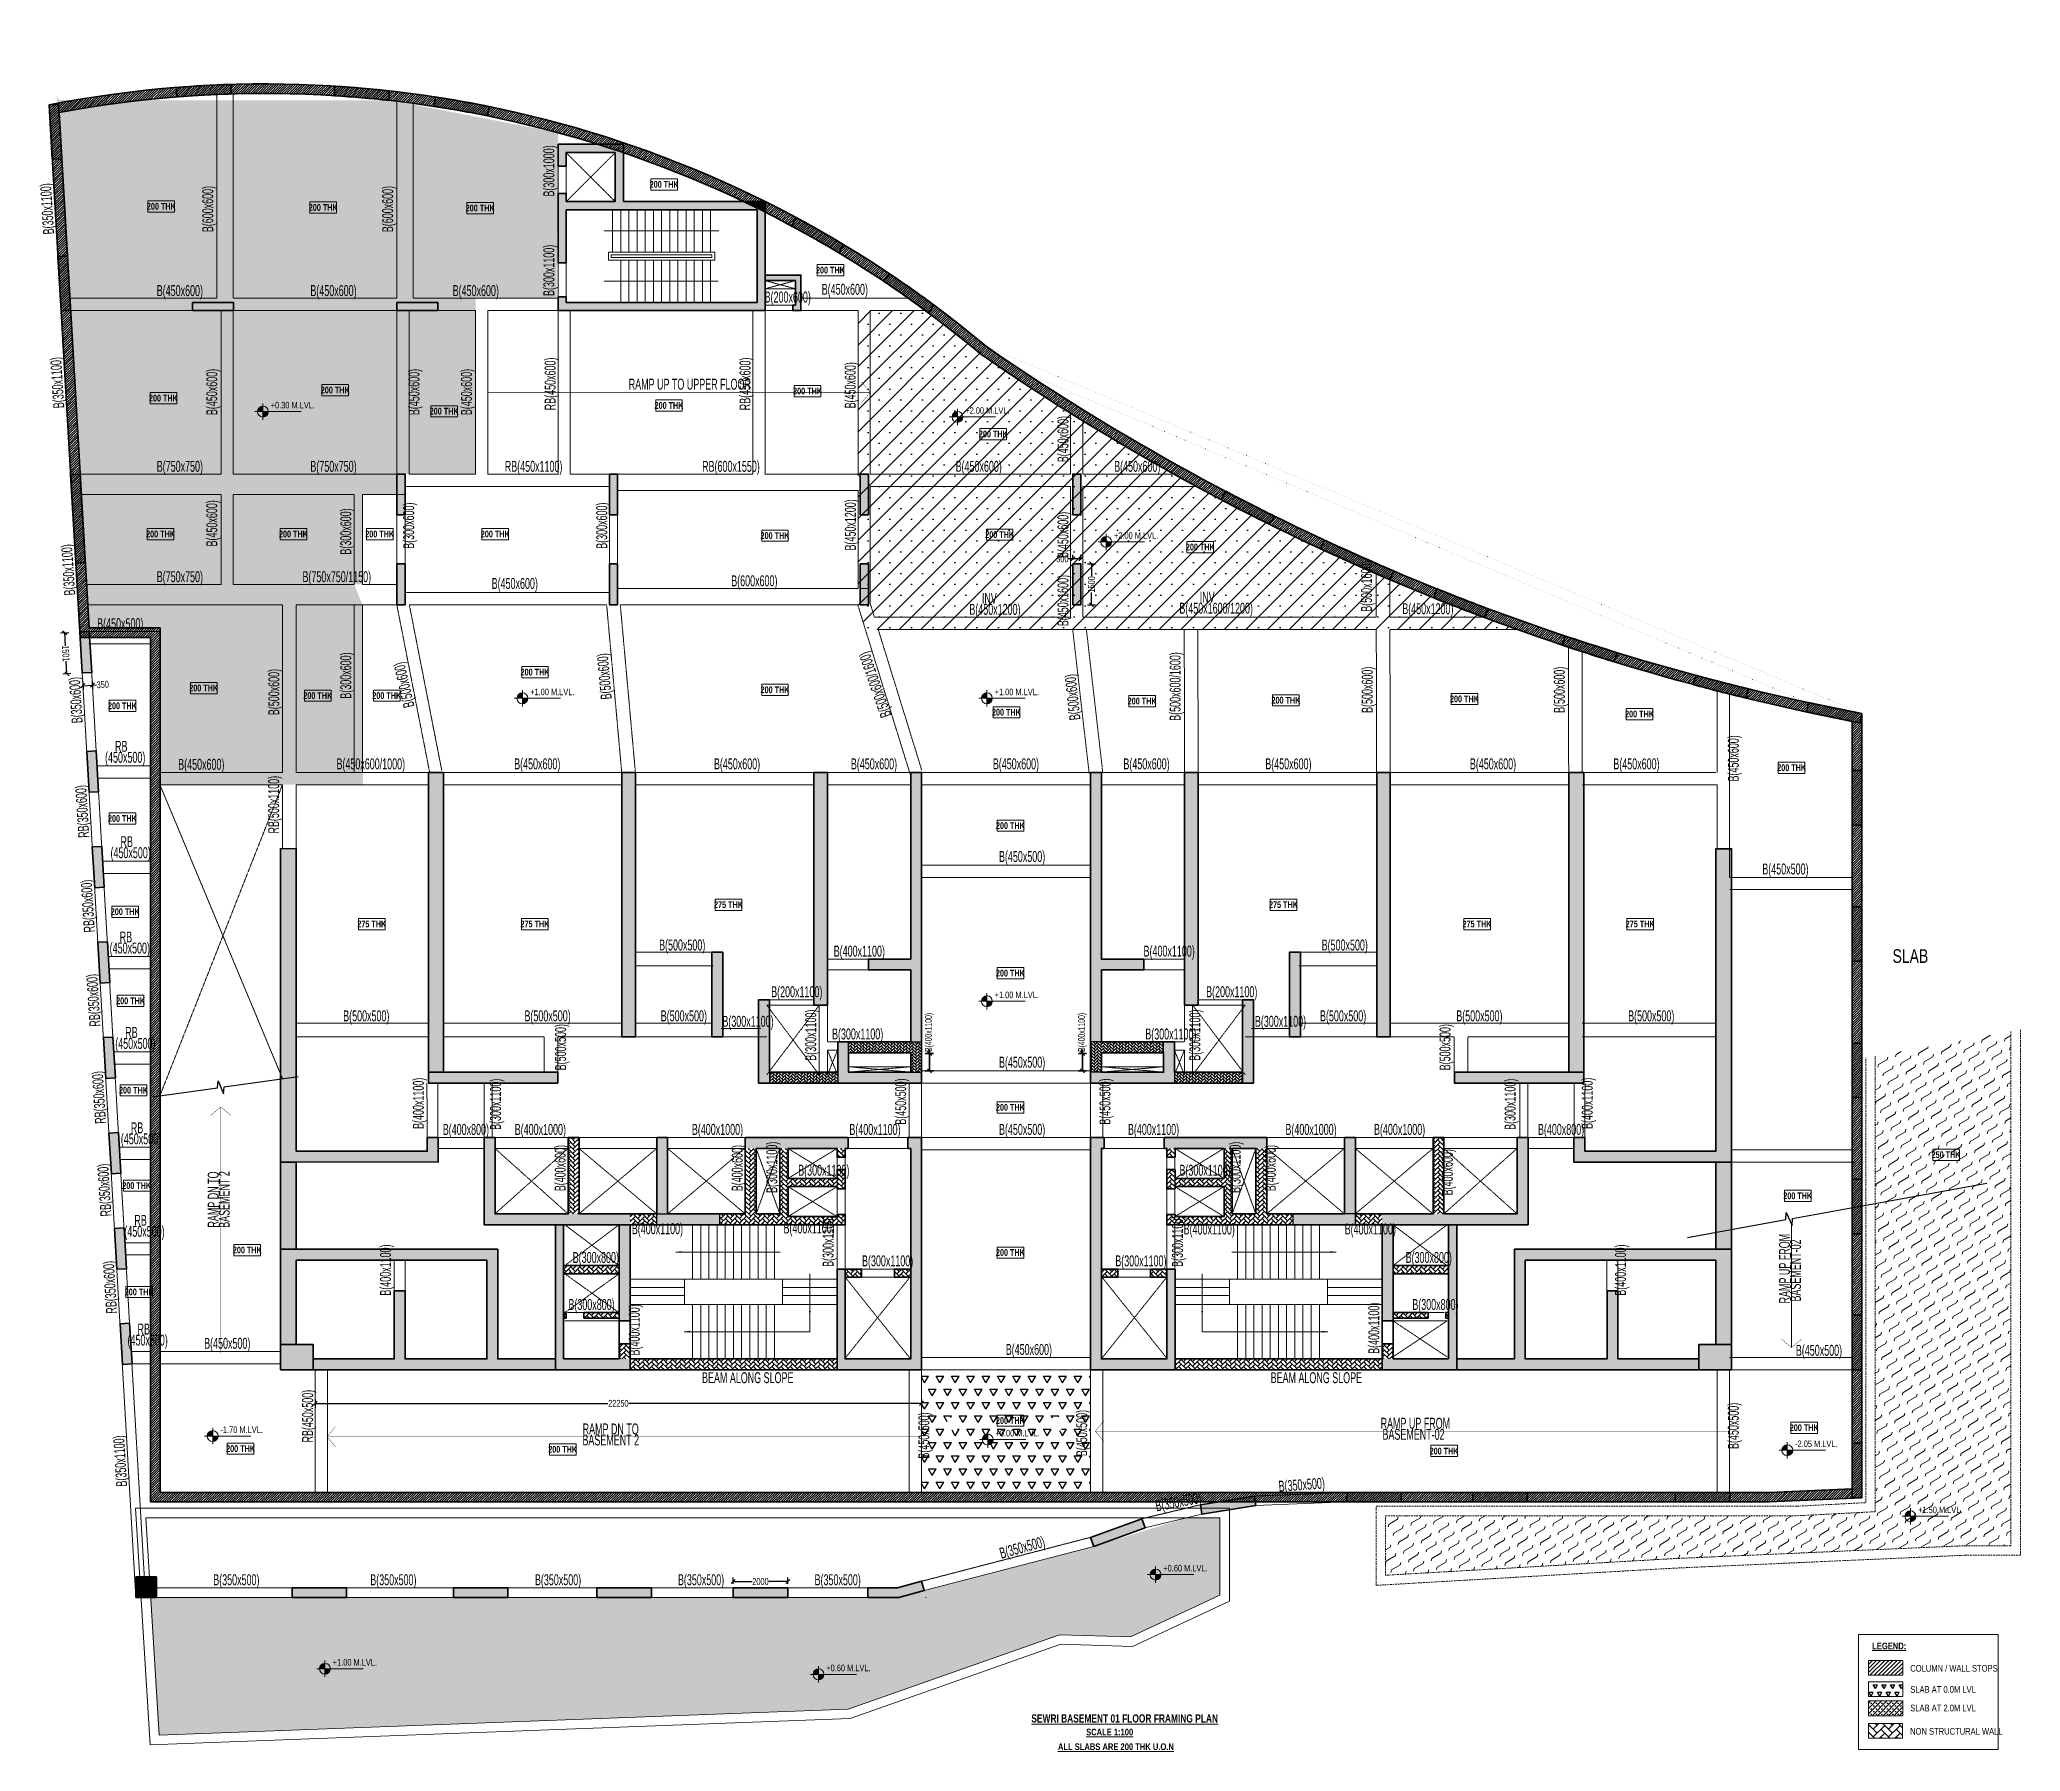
# Model space of a CAD drawing. Header units: millimetres. Extents: x 15 to 343839, y 33 to 62854.
# Drawn here: x 15 to 72705, y 33 to 62854 of the extents above; entities that cross this region are included whole.
import ezdxf

# ---------------------------------------------------------------- set-up
doc = ezdxf.new("R2010")
doc.units = ezdxf.units.MM
doc.linetypes.add('HIDDEN', pattern=[0.375, 0.25, -0.125])
doc.linetypes.add('HIDDEN2', pattern=[0.1875, 0.125, -0.0625])
for name, color, linetype, lineweight in [('A-ANNO-DIMS', 8, 'Continuous', 15), ('A-DETL-MISC', 35, 'Continuous', 15), ('A-FLOR-IDEN', 11, 'Continuous', 9), ('A-HIDD-ABVE', 8, 'HIDDEN', 20), ('A-HIDD-BELW', 8, 'HIDDEN2', 20), ('G-____-____-DIMS', 7, 'Continuous', 9), ('G-ANNO-TEXT', 231, 'Continuous', 9), ('S-BEAM', 7, 'Continuous', 18), ('S-BEAM-IDEN', 2, 'Continuous', 9), ('S-COL HATCH', 9, 'Continuous', 0), ('S-COLS', 5, 'Continuous', 35)]:
    doc.layers.add(name, color=color, linetype=linetype, lineweight=lineweight)
for name, color, linetype in [('changes', 7, 'Continuous'), ('dim', 8, 'Continuous'), ('HATCH', 8, 'Continuous'), ('SUNK SLAB', 8, 'Continuous')]:
    doc.layers.add(name, color=color, linetype=linetype)
doc.styles.add('Dim.s & Anno.(Misc.)', font='ARIALN.TTF')
doc.styles.add('SOBHA', font='swisscl.ttf')
doc.styles.add('Swis721 LtCn BT', font='swisscl.ttf', dxfattribs={"width": 0.9, "height": 233.355162})
doc.styles.add('Swis721 LtCn BT_1', font='swisscl.ttf', dxfattribs={"height": 240})
doc.styles.add('Swis721 LtCn BT_2', font='swisscl.ttf', dxfattribs={"height": 244.992296})
doc.styles.add('Swis721 LtCn BT_B', font='', dxfattribs={"width": 0.9, "height": 246.918336})
doc.styles.get('Swis721 LtCn BT_B').set_extended_font_data('Swis721 LtCn BT', bold=True)
doc.dimstyles.new('A-GFC-100', dxfattribs={"dimscale": 100, "dimtxt": 1.75, "dimasz": 1.5, "dimexe": 1.5, "dimexo": 0, "dimgap": 1, "dimtad": 1, "dimdsep": 46, "dimtxsty": 'Dim.s & Anno.(Misc.)', "dimblk": 'ARCHTICK', "dimcen": 0, "dimdle": 1.5, "dimclrd": 256, "dimclre": 8, "dimclrt": 6, "dimazin": 2, "dimtfac": 1, "dimtix": 1, "dimtmove": 2, "dimatfit": 3, "dimfxl": 1, "dimtolj": 1, "dimlwd": -1, "dimlwe": 9, "dimarcsym": 0})
doc.dimstyles.new('S-100', dxfattribs={"dimscale": 100, "dimtxt": 2.5, "dimasz": 1.5, "dimexe": 1.5, "dimexo": 1.5, "dimgap": 0.1, "dimtad": 0, "dimdec": 0, "dimrnd": 0.0005, "dimzin": 0, "dimdsep": 46, "dimtxsty": 'SOBHA', "dimblk": 'OBLIQUE', "dimcen": 0.09, "dimclrd": 8, "dimclre": 8, "dimclrt": 6, "dimadec": 0, "dimazin": 0, "dimtfac": 1, "dimtdec": 0, "dimtofl": 0, "dimtmove": 0, "dimatfit": 3, "dimfxl": 1.5, "dimfxlon": 1, "dimtolj": 1, "dimtzin": 0, "dimlwd": -1, "dimlwe": -1, "dimarcsym": 0})
pattern_1 = [(60, (-31346289.55, 21492996.04), (-281.2499995, 487.1392893), [281.25, -281.25]), (120, (-31346289.55, 21492996.04), (-562.4999995, 3e-07), [281.25, -281.25]), (0, (-31346430.17, 21493239.6), (281.25, 487.139289), [281.25, -281.25])]
pattern_2 = [(30, (-31346289.55, 21287006.54), (-187.5, 324.7595264), [375, -375]), (75, (-31345964.8, 21287194.04), (-187.5, 324.7595264), [93.75, -342.830086, 93.75, -530.330086])]
pattern_3 = [(45, (-31966103.18, 21022167.41), (0, 113.13708499), [240, -80]), (135, (-31966046.61, 21022223.98), (9e-15, 113.13708499), [240, -80])]
pattern_4 = [(45, (-31794446.85, 20735559.75), (0, 169.7056275), [360, -120]), (135, (-31794362, 20735644.6), (1e-14, 169.7056275), [360, -120])]
pattern_5 = [(45, (-31794446.85, 20683630.75), (0, 169.7056275), [360, -120]), (135, (-31794362, 20683715.6), (1e-14, 169.7056275), [360, -120])]
pattern_6 = [(45, (-31794446.854, 20735559.75), (0, 113.13708499), [240, -80]), (135, (-31794390.286, 20735616.32), (9e-15, 113.13708499), [240, -80])]

msp = doc.modelspace()

# ---------------------------------------------------------------- texts
at = {"layer": 'A-FLOR-IDEN', "color": 1, "char_height": 246.92, "width": 1155, "attachment_point": 2, "line_spacing_factor": 0.964267, "style": 'Swis721 LtCn BT_B'}
for s, insert in [('200 THK', (22933.8, 57665.1)), ('200 THK', (22933.8, 57665.1)), ('200 THK', (4480.3, 56859.1)), ('200 THK', (4480.3, 56859.1)), ('200 THK', (10422.8, 56818.1)), ('200 THK', (10422.8, 56818.1)), ('200 THK', (16182.8, 56797.1)), ('200 THK', (16182.8, 56797.1)), ('200 THK', (29036.5, 54518.3)), ('200 THK', (29036.5, 54518.3)), ('200 THK', (4555.8, 49821.6)), ('200 THK', (4555.8, 49821.6)), ('200 THK', (10863.3, 50118.6)), ('200 THK', (10863.3, 50118.6)), ('200 THK', (23111.3, 49550.8, 0)), ('200 THK', (23111.3, 49550.8, 0)), ('200 THK', (28197.3, 50081.3, 0)), ('200 THK', (28197.3, 50081.3, 0)), ('200 THK', (14861.5, 49341)), ('200 THK', (14861.5, 49341)), ('200 THK', (35013.3, 48505.1)), ('200 THK', (35013.3, 48505.1)), ('200 THK', (4452.6, 44834.3)), ('200 THK', (4452.6, 44834.3)), ('200 THK', (9329.1, 44834.3)), ('200 THK', (9329.1, 44834.3)), ('200 THK', (12495.1, 44834.3)), ('200 THK', (12495.1, 44834.3)), ('200 THK', (16735.1, 44834.3)), ('200 THK', (16735.1, 44834.3)), ('200 THK', (27001.8, 44776.6)), ('200 THK', (27001.8, 44776.6)), ('200 THK', (35246.8, 44812.1)), ('200 THK', (35246.8, 44812.1)), ('200 THK', (42609.3, 44354.6)), ('200 THK', (42609.3, 44354.6)), ('200 THK', (18194.3, 39765.1)), ('200 THK', (18194.3, 39765.1)), ('200 THK', (3051.6, 38528.8)), ('200 THK', (6036.3, 39183.6)), ('200 THK', (6036.3, 39183.6)), ('200 THK', (10223.3, 38903.6)), ('200 THK', (10223.3, 38903.6)), ('200 THK', (12754.8, 38903.6)), ('200 THK', (12754.8, 38903.6)), ('200 THK', (27001.8, 39116.6)), ('200 THK', (27001.8, 39116.6)), ('200 THK', (40475.8, 38703.1)), ('200 THK', (40475.8, 38703.1)), ('200 THK', (45751.8, 38734.1)), ('200 THK', (45751.8, 38734.1)), ('200 THK', (52303.3, 38782.6)), ('200 THK', (52303.3, 38782.6)), ('200 THK', (35492.8, 38294.1)), ('200 THK', (35492.8, 38294.1)), ('200 THK', (58728.3, 38227.1)), ('200 THK', (58728.3, 38227.1)), ('200 THK', (64310.3, 36258.1)), ('200 THK', (64310.3, 36258.1)), ('200 THK', (3051.6, 34394.3)), ('200 THK', (35638.5, 34132.4)), ('200 THK', (3156.6, 30974.3)), ('275 THK', (25294.7, 31232.2)), ('275 THK', (45661.5, 31232.2)), ('275 THK', (12204.7, 30522.2)), ('275 THK', (18191.7, 30522.2)), ('275 THK', (52764.5, 30522.2)), ('275 THK', (58751.5, 30522.2)), ('200 THK', (35638.5, 28718.1)), ('200 THK', (3354.1, 27701.8)), ('200 THK', (3459.6, 24421.3)), ('200 THK', (35638.5, 23792.3)), ('250 THK', (69977.3, 22057.5)), ('200 THK', (3577.1, 20921.3)), ('200 THK', (64534, 20546.4)), ('200 THK', (7635.9, 18558.4)), ('200 THK', (35638.5, 18464.9)), ('200 THK', (3669.6, 17018.3)), ('200 THK', (35638.5, 12299.6)), ('200 THK', (64772.1, 12036.2)), ('200 THK', (7389.6, 11269)), ('200 THK', (19210.7, 11240.2)), ('200 THK', (51555.3, 11176.1))]:
    msp.add_mtext(s, dxfattribs=dict(at, insert=insert))
at = {"layer": 'dim', "color": 6, "insert": (68013.8, 29470.6, 0), "char_height": 499.05, "attachment_point": 1, "style": 'SOBHA'}
msp.add_mtext('\\A1;SLAB', dxfattribs=at)
at = {"layer": 'G-____-____-DIMS', "color": 1, "char_height": 240, "width": 1683.881, "attachment_point": 1, "line_spacing_factor": 0.970126, "style": 'Swis721 LtCn BT_1'}
for s, insert in [('+0.30 M.LVL.', (8495.8, 49559.6, 0)), ('+0.00 M.LVL.', (35093.9, 11830.9, 0))]:
    msp.add_mtext(s, dxfattribs=dict(at, insert=insert))
at = {"layer": 'G-____-____-DIMS', "char_height": 240, "width": 1683.881, "attachment_point": 1, "line_spacing_factor": 0.970126, "style": 'Swis721 LtCn BT_1'}
for s, insert in [('+2.00 M.LVL.', (33984.7, 49362.2, 0)), ('+2.00 M.LVL.', (39441.2, 44775.7, 0)), ('+1.00 M.LVL.', (18016.7, 39035.3)), ('+1.00 M.LVL.', (35062.7, 39035.3)), ('+1.00 M.LVL.', (35062.7, 27916.3)), ('-1.70 M.LVL.', (6651.4, 11959.4, 0)), ('-2.05 M.LVL.', (64436.9, 11440.4, 0)), ('+1.50 M.LVL.', (68952.8, 9016.2)), ('+0.60 M.LVL.', (41253.5, 6876.7)), ('+1.00 M.LVL.', (10771.4, 3421.5)), ('+0.60 M.LVL.', (28883.9, 3215.7))]:
    msp.add_mtext(s, dxfattribs=dict(at, insert=insert))
at = {"layer": 'G-ANNO-TEXT', "color": 7, "char_height": 244.992, "attachment_point": 1, "line_spacing_factor": 0.971848, "style": 'Swis721 LtCn BT_2'}
for s, insert, width in [('\\fSwis721 LtCn BT|b1|i0|c0|p34|;\\LLEGEND:', (67267.5, 4023.8), 1299), ('COLUMN / WALL STOPS', (68663.4, 3204.8), 3845.238), ('SLAB AT 0.0M LVL', (68663.4, 2428.3), 3845.238), ('SLAB AT 2.0M LVL', (68663.4, 1747.3), 3845.238), ('NON STRUCTURAL WALL', (68659, 892.6), 3845.238)]:
    msp.add_mtext(s, dxfattribs=dict(at, insert=insert, width=width))
at = {"layer": 'G-ANNO-TEXT', "color": 6, "insert": (36409.1, 1392.7), "char_height": 300, "width": 6923.66, "attachment_point": 1, "line_spacing_factor": 0.971848, "style": 'Swis721 LtCn BT_2'}
msp.add_mtext('{\\fSwis721 LtCn BT|b1|i0|c0|p34;\\LSEWRI BASEMENT 01 FLOOR FRAMING PLAN }', dxfattribs=at)
at = {"layer": 'G-ANNO-TEXT', "color": 1, "char_height": 244.992, "attachment_point": 1, "line_spacing_factor": 0.971848, "style": 'Swis721 LtCn BT_2'}
for s, insert, width in [('{\\fSwis721 LtCn BT|b1|i0|c0|p34;\\LSCALE 1:100}', (38420.3, 865.1), 1551.037), ('{\\fSwis721 LtCn BT|b1|i0|c0|p34;\\LALL SLABS ARE 200 THK U.O.N}', (37386, 326.7), 3728.693)]:
    msp.add_mtext(s, dxfattribs=dict(at, insert=insert, width=width))
at = {"layer": 'S-BEAM-IDEN', "style": 'Swis721 LtCn BT', "width": 0.8}
for s, rotation, p in [('B(300x1000)', 90, (18901.2, 57094.4, 0)), ('B(350x1100)', 93.604421, (548.2, 55718, 0)), ('B(600x600)', 90, (6384.5, 55788)), ('B(600x600)', 90, (12986.8, 55788, 0)), ('B(300x1100)', 90, (18901.2, 53446.6, 0)), ('B(450x600)', 360, (4313.8, 53443.2)), ('B(450x600)', 360, (9951.4, 53443.2)), ('B(450x600)', 360, (15173.9, 53443.2)), ('B(450x600)', 360, (28716, 53491.3, 0)), ('B(200x600)', 360, (26621, 53206, 0)), ('B(350x1100)', 93.604421, (920.5, 49338.3, 0)), ('RB(450x600)', 90, (18951.5, 49252.6, 0)), ('RB(450x600)', 90, (26101.5, 49252.6, 0)), ('B(450x600)', 90, (29962.1, 49320.6, 0)), ('B(450x600)', 90, (6534.9, 49074.7, 0)), ('B(450x600)', 90, (13953.6, 49073.5)), ('B(450x600)', 90, (15879.6, 49073.5)), ('RAMP UP TO UPPER FLOOR', 360, (21633.6, 50009.2)), ('B(450x600)', 90, (37769.1, 47344.8, 0)), ('B(750x750)', 360, (4313.8, 46993.2)), ('B(750x750)', 360, (9951.4, 46993.2)), ('RB(450x1100)', 360, (17085.2, 46993.2, 0)), ('RB(600x1550)', 360, (24327.4, 46993.2, 0)), ('B(450x600)', 360, (33629.9, 46993.2)), ('B(450x600)', 360, (39448, 46993.2)), ('B(450x600)', 90, (6534.9, 44253.9, 0)), ('B(300x600)', 90, (13759.1, 44167.7)), ('B(300x600)', 90, (20843.7, 44167.7)), ('B(450x1200)', 90, (29969.1, 44105, 0)), ('B(300x600)', 90, (11449, 43954.2, 0)), ('B(450x600)', 90, (37769.1, 43829.2, 0)), ('B(350x1100)', 93.604421, (1321.1, 42470.7, 0)), ('B(500x1600)', 90, (48906.8, 41856.1, 0)), ('B(750x750)', 360, (4313.8, 42943.2)), ('B(750x750/1150)', 360, (9662.6, 42943.2)), ('B(450x600)', 360, (16603.7, 42695.9)), ('B(600x600)', 360, (25395.6, 42793.2)), ('B(450x1600)', 90, (37769.1, 41328.5, 0)), ('B(450x1200)', 360, (34134, 41744.3, 0)), ('INV', 360, (34593.9, 42149.3, 0)), ('B(450x1600/1200)', 360, (41841.1, 41786.2)), ('INV', 360, (42589.9, 42191.1)), ('B(450x1200)', 360, (50022, 41769.2)), ('B(450x500)', 360, (2127.1, 41221.3, 0)), ('B(300x600)', 90, (11449, 38668.2, 0)), ('B(500x600)', 103.063954, (13772.1, 38388)), ('B(500x600)', 95.079556, (21012.2, 38656.5, 0)), ('B(500x600/1600)', 109.177342, (31274.9, 38059, 0)), ('B(500x600/1600)', 90, (41885.4, 37855)), ('B(350x600)', 93.604421, (1594.5, 37779.6, 0)), ('B(500x600)', 90, (8810.6, 38062.5)), ('B(500x600)', 96.261232, (38210.5, 37900.7, 0)), ('B(500x600)', 90, (48935.4, 38143.9, 0)), ('B(500x600)', 90, (55985.4, 38143.9)), ('RB', 360, (2783.5, 36719.3, 0)), ('B(450x600)', 90, (62370.4, 35626.9)), ('(450x500)', 360, (2417.1, 36314.4, 0)), ('B(450x600)', 360, (5100.6, 36058.9)), ('RB(500x1100)', 90, (8802.6, 33718.6)), ('RB(350x600)', 93.604421, (1840.1, 33575.4, 0)), ('RB', 360, (2983.4, 33219.3, 0)), ('(450x500)', 360, (2617, 32814.4, 0)), ('RB(350x600)', 93.604421, (2042.7, 30103.7, 0)), ('RB', 360, (2953.1, 29719.3, 0)), ('B(500x500)', 360, (22748.5, 29426.5)), ('(450x500)', 360, (2586.7, 29314.4, 0)), ('B(400x1100)', 360, (29157, 29202, 0)), ('RB(350x600)', 93.604421, (2248.8, 26644.8, 0)), ('B(200x1100)', 360, (26860.9, 27712, 0)), ('B(500x500)', 360, (11155.4, 26826.5)), ('B(500x500)', 360, (17807.4, 26826.5)), ('B(500x500)', 360, (22808.9, 26826.5)), ('B(300x1100)', 360, (25071.6, 26626.5)), ('B(300x1100)', 90, (28512.7, 25379.5, 0)), ('B(300x1100)', 90, (42610.2, 25379.5, 0)), ('(450x500)', 360, (2790.9, 25814.4, 0)), ('RB', 360, (3157.3, 26219.3, 0)), ('B(500x500)', 90, (19333.3, 25028.5)), ('B(300x1100)', 360, (29095.2, 26162, 0)), ('B(500x500)', 90, (51789.6, 25028.5)), ('RB(350x600)', 93.604421, (2452.5, 23079.9, 0)), ('B(400x1100)', 90, (14112.6, 22877.8)), ('B(400x1100)', 90, (57010.3, 22877.8)), ('B(300x1100)', 90, (16944.8, 22842.4)), ('B(450x500)', 90, (31812.7, 23032.6, 0)), ('B(450x500)', 90, (39310.2, 23032.6, 0)), ('B(300x1100)', 90, (54178.1, 22842.4)), ('(450x500)', 360, (2995.2, 22311.8, 0)), ('RB', 360, (3361.7, 22716.8, 0)), ('B(400x800)', 360, (14809.8, 22659.2)), ('B(400x1000)', 360, (17451.5, 22659.2)), ('B(400x1000)', 360, (23951.5, 22659.2)), ('B(400x1100)', 360, (29731.5, 22659.2)), ('B(450x500)', 360, (35221.9, 22659.2)), ('B(400x600)', 90, (19316.6, 20591.3, 0)), ('B(400x600)', 90, (25816.6, 20591.3, 0)), ('B(300x1100)', 90, (27086.6, 20528.7, 0)), ('B(300x1100)', 90, (44088.6, 20528.7, 0)), ('B(400x600)', 90, (45379.2, 20591.3, 0)), ('B(400x600)', 90, (51876.5, 20439.6, 0)), ('RB(350x600)', 93.604421, (2650.9, 19679.5, 0)), ('RAMP DN TO', 90, (6584.4, 19256.1)), ('BASEMENT 2', 90, (6989.3, 19248.4)), ('B(300x1100)', 360, (27853, 21160, 0)), ('RB', 360, (3491.4, 19323.4)), ('B(300x1100)', 90, (29151.2, 17815, 0)), ('B(300x1100)', 90, (41971.7, 17815, 0)), ('(450x500)', 360, (3124.9, 18918.4)), ('B(400x1100)', 360, (21748.3, 19013.9)), ('B(400x1100)', 360, (27314.3, 19042.7)), ('B(400x1100)', 360, (41998.7, 19003.5)), ('B(400x1100)', 360, (47908.4, 19003.5)), ('RAMP UP FROM', 90, (64246.5, 16473.6)), ('B(400x1100)', 90, (12906, 16757.9)), ('B(300x800)', 360, (19579.2, 17959.3, 0)), ('B(300x1100)', 360, (30195.3, 17834)), ('B(300x800)', 360, (50145.2, 17959.3, 0)), ('B(400x1100)', 90, (58230.7, 16757.9)), ('BASEMENT-02', 90, (64651.4, 16543)), ('RB(350x600)', 93.604421, (2859, 16112.4, 0)), ('B(300x800)', 360, (19421.2, 16234)), ('B(400x1100)', 90, (22039.3, 14560.7, 0)), ('B(400x1100)', 90, (49178, 14623.2, 0)), ('(450x500)', 360, (3241.4, 14926)), ('RB', 360, (3607.9, 15330.9)), ('B(450x500)', 360, (6052.8, 14808.9)), ('B(450x600)', 360, (35470.4, 14584)), ('BEAM ALONG SLOPE', 360, (24324.8, 13547.1, 0)), ('BEAM ALONG SLOPE', 360, (45190.8, 13547.1, 0)), ('RB(450x500)', 90, (10049, 11369.4)), ('B(450x500)', 90, (32665.7, 10776.9)), ('B(450x500)', 90, (38457.2, 10867.2)), ('B(450x500)', 90, (62369.1, 11131.2)), ('RAMP UP FROM', 360, (49226, 11874.1)), ('BASEMENT-02', 360, (49295.4, 11469.1)), ('B(350x1100)', 93.604421, (3229.3, 9763.7, 0)), ('B(350x500)', 10.788367, (41004.4, 8839.5)), ('B(350x500)', 4.137547, (45499.9, 9561.1, 0)), ('B(350x500)', 15.483236, (35308.6, 7102)), ('B(350x500)', 360, (6386.2, 6131.4)), ('B(350x500)', 360, (12149, 6131.4)), ('B(350x500)', 360, (18192, 6131.4)), ('B(350x500)', 360, (23439.8, 6131.4)), ('B(350x500)', 360, (28454.8, 6131.4))]:
    msp.add_text(s, height=400, rotation=rotation, dxfattribs=at).set_placement(p)
for s, p in [('B(450x600/1000)', (10908.9, 36074.8)), ('B(450x600)', (17429.8, 36074.8)), ('B(450x600)', (24761.1, 36074.8)), ('B(450x600)', (29786.3, 36074.8)), ('B(450x600)', (34995.7, 36074.8)), ('B(450x600)', (39787.6, 36074.8)), ('B(450x600)', (44994.6, 36074.8)), ('B(450x600)', (52502.9, 36074.8)), ('B(450x600)', (57766.9, 36074.8)), ('B(450x500)', (35221.9, 32674.8)), ('B(450x500)', (63234.6, 32217.2, 0)), ('B(500x500)', (47062, 29426.5)), ('B(400x1100)', (40528.2, 29202, 0)), ('B(200x1100)', (42824.3, 27712, 0)), ('B(300x1100)', (44613.6, 26626.5)), ('B(500x500)', (47001.6, 26826.5)), ('B(500x500)', (52003.1, 26826.5)), ('B(500x500)', (58310.1, 26826.5)), ('B(300x1100)', (40590, 26162, 0)), ('B(450x500)', (35221.9, 25124.8)), ('B(400x1100)', (39953.7, 22659.2)), ('B(400x1000)', (45733.7, 22659.2)), ('B(400x1000)', (48983.7, 22659.2)), ('B(400x800)', (55000.7, 22659.2)), ('B(300x1100)', (41845.3, 21160, 0)), ('B(300x1100)', (39489.9, 17834)), ('B(300x800)', (50389.3, 16234)), ('B(450x500)', (64465.2, 14550.7)), ('BASEMENT 2', (19935.6, 11261.5, 0)), ('RAMP DN TO', (19943.2, 11666.4, 0))]:
    msp.add_text(s, height=400, dxfattribs=at).set_placement(p)

# ---------------------------------------------------------------- blocks, each defined once
blk = doc.blocks.new('_ARCHTICK')
at = {"color": 0, "linetype": 'ByBlock', "const_width": 0.15}
blk.add_lwpolyline([(-0.5, -0.5), (0.5, 0.5)], dxfattribs=at)
blk = doc.blocks.new('Spot Elevations - M_Spot Elevation - Target Filled-23738-FIRST FLOOR  FRAMING PLAN _NTA_')
at = {"layer": 'G-____-____-DIMS'}
h = blk.add_hatch(color=256, dxfattribs=at)
edge = h.paths.add_edge_path(flags=0)
edge.add_line((0, 0), (-2, 0))
edge.add_arc((0, 0), 2, 90, 180, ccw=False)
edge.add_line((0, 2), (0, 0))
h = blk.add_hatch(color=256, dxfattribs=at)
edge = h.paths.add_edge_path(flags=0)
edge.add_line((0, 0), (2, 0))
edge.add_arc((0, 0), 2, 270, 360, ccw=False)
edge.add_line((0, -2), (0, 0))
for p, q in [((-3, 0), (14, 0)), ((0, -3), (0, 3))]:
    blk.add_line(p, q, dxfattribs=at)
blk.add_circle((0, 0), 2, dxfattribs=at)
blk = doc.blocks.new('A$C89844c14')
at = {"layer": 'S-COL HATCH', "transparency": 33554687}
h = blk.add_hatch(dxfattribs=at)
h.set_pattern_fill('ANSI31', color=256, scale=500)
h.set_pattern_definition([(45, (-31243118.95, 21573255.045), (-44.19417382, 44.19417382), [])])
edge = h.paths.add_edge_path()
edge.add_line((-12641, -10574), (46763, -10574))
edge.add_line((46763, -10574), (50159, -10424))
edge.add_line((50159, -10424), (50159, 18363))
edge.add_arc((65987, 101152), 84288, 235.33184, 259.17631, ccw=False)
edge.add_arc((-8443, 269), 41200, 49.99615, 101.08523)
edge.add_line((-16364, 40700), (-15224, 21151))
edge.add_line((-15224, 21151), (-12641, 21151))
edge.add_line((-12641, 21151), (-12641, -10574))
edge = h.paths.add_edge_path(flags=16)
edge.add_line((-12291, -10224), (46756, -10224))
edge.add_line((46756, -10224), (49809, -10089))
edge.add_line((49809, -10089), (49809, 18075))
edge.add_arc((65987, 101152), 84638, 235.32076, 258.98032, ccw=False)
edge.add_arc((-8443, 269), 40850, 49.97335, 100.65679)
edge.add_line((-15997, 40415), (-14893, 21501))
edge.add_line((-14893, 21501), (-12291, 21501))
edge.add_line((-12291, 21501), (-12291, -10224))
h = blk.add_hatch(color=256, dxfattribs=at)
h.dxf.hatch_style = 1
h.paths.add_polyline_path([(-9677, 41100), (-9696, 41450, 0.01185), (-11693, 41340), (-11674, 40991, -0.011949)])
h = blk.add_hatch(color=256, dxfattribs=at)
h.dxf.hatch_style = 1
h.paths.add_polyline_path([(-16015, 40721), (-16364, 40700), (-16248, 38704), (-15898, 38724)])
h = blk.add_hatch(color=256, dxfattribs=at)
h.dxf.hatch_style = 1
h.paths.add_polyline_path([(-3883, 40864), (-3883, 41216, 0.011892), (-5883, 41384), (-5883, 41033, -0.011992)])
h = blk.add_hatch(color=256, dxfattribs=at)
h.dxf.hatch_style = 1
h.paths.add_polyline_path([(-278, 40295), (-209, 40638, 0.011811), (-2178, 40990), (-2248, 40647, -0.01191)])
h = blk.add_hatch(color=256, dxfattribs=at)
h.dxf.hatch_style = 1
h.paths.add_polyline_path([(9117, 37152), (4718, 37152), (4718, 38941, 0.006139), (3765, 39252), (2318, 39252), (2318, 38452), (2618, 38452), (2618, 38952), (4418, 38952), (4418, 37152), (2618, 37152), (2618, 37452), (2318, 37452), (2318, 34902), (2618, 34902), (2618, 36852), (9618, 36852), (9618, 33452), (2618, 33452), (2618, 33652), (2318, 33652), (2318, 33152), (9918, 33152), (9918, 36760, 0.005461)])
h = blk.add_hatch(color=256, dxfattribs=at)
h.dxf.hatch_style = 1
h.paths.add_polyline_path([(4718, 39252), (3765, 39252, -0.006139), (4718, 38941)])
h = blk.add_hatch(color=256, dxfattribs=at)
h.dxf.hatch_style = 1
h.paths.add_polyline_path([(9916, 37152), (9117, 37152, -0.005461), (9918, 36760)])
h = blk.add_hatch(color=256, dxfattribs=at)
h.dxf.hatch_style = 1
h.paths.add_polyline_path([(11049, 36567), (10883, 36259, -0.01191), (12622, 35269), (12788, 35578, 0.011811)])
h = blk.add_hatch(color=256, dxfattribs=at)
h.dxf.hatch_style = 1
h.paths.add_polyline_path([(-15690, 35158), (-16040, 35137), (-15923, 33141), (-15574, 33161)])
h = blk.add_hatch(color=256, dxfattribs=at)
h.dxf.hatch_style = 1
h.paths.add_polyline_path([(11228, 34451), (9918, 34451), (9918, 34251), (11028, 34251), (11028, 33351), (10928, 33351), (10928, 33152), (11228, 33151), (11228, 33351)])
h = blk.add_hatch(color=256, dxfattribs=at)
h.dxf.hatch_style = 1
h.paths.add_polyline_path([(14465, 34513), (14271, 34223, -0.01191), (15906, 33070), (16101, 33361, 0.011811)])
h = blk.add_hatch(color=256, dxfattribs=at)
h.dxf.hatch_style = 1
h.paths.add_polyline_path([(-11098, 33452), (-11098, 33152), (-9598, 33152), (-9598, 33452)])
h = blk.add_hatch(color=256, dxfattribs=at)
h.dxf.hatch_style = 1
h.paths.add_polyline_path([(-3596, 33452), (-3596, 33152), (-2096, 33152), (-2096, 33452)])
h = blk.add_hatch(color=256, dxfattribs=at)
h.dxf.hatch_style = 1
h.paths.add_polyline_path([(-15224, 27151), (-15573, 27131), (-15384, 23886), (-15034, 23907)])
h = blk.add_hatch(color=256, dxfattribs=at)
h.dxf.hatch_style = 1
h.paths.add_polyline_path([(-3596, 25652), (-3296, 25652), (-3296, 27152), (-3596, 27152)])
h = blk.add_hatch(color=256, dxfattribs=at)
h.dxf.hatch_style = 1
h.paths.add_polyline_path([(-3596, 25652), (-3296, 25652), (-3296, 27152), (-3596, 27152)])
h = blk.add_hatch(color=256, dxfattribs=at)
h.dxf.hatch_style = 1
h.paths.add_polyline_path([(4204, 25652), (4504, 25652), (4504, 27152), (4204, 27152)])
h = blk.add_hatch(color=256, dxfattribs=at)
h.dxf.hatch_style = 1
h.paths.add_polyline_path([(4204, 25652), (4504, 25652), (4504, 27152), (4204, 27152)])
h = blk.add_hatch(color=256, dxfattribs=at)
h.dxf.hatch_style = 1
h.paths.add_polyline_path([(13404, 25652), (13704, 25652), (13704, 27152), (13404, 27152)])
h = blk.add_hatch(color=256, dxfattribs=at)
h.dxf.hatch_style = 1
h.paths.add_polyline_path([(13404, 25652), (13704, 25652), (13704, 27152), (13404, 27152)])
h = blk.add_hatch(color=256, dxfattribs=at)
h.dxf.hatch_style = 1
h.paths.add_polyline_path([(21204, 25652), (21504, 25652), (21504, 27152), (21204, 27152)])
h = blk.add_hatch(color=256, dxfattribs=at)
h.dxf.hatch_style = 1
h.paths.add_polyline_path([(21204, 25652), (21504, 25652), (21504, 27152), (21204, 27152)])
h = blk.add_hatch(color=256, dxfattribs=at)
h.dxf.hatch_style = 1
h.paths.add_polyline_path([(28424, 25307), (28606, 25608, -0.00603), (26819, 26518), (26638, 26218, 0.006005)])
h = blk.add_hatch(color=256, dxfattribs=at)
h.dxf.hatch_style = 1
h.paths.add_polyline_path([(30448, 24723), (30300, 24406, 0.004309), (32840, 23275), (32989, 23592, -0.004327)])
h = blk.add_hatch(color=256, dxfattribs=at)
h.dxf.hatch_style = 1
h.paths.add_polyline_path([(-3596, 22352), (-3296, 22352), (-3296, 23852), (-3596, 23852)])
h = blk.add_hatch(color=256, dxfattribs=at)
h.dxf.hatch_style = 1
h.paths.add_polyline_path([(-3596, 22352), (-3296, 22352), (-3296, 23852), (-3596, 23852)])
h = blk.add_hatch(color=256, dxfattribs=at)
h.dxf.hatch_style = 1
h.paths.add_polyline_path([(4204, 22352), (4504, 22352), (4504, 23852), (4204, 23852)])
h = blk.add_hatch(color=256, dxfattribs=at)
h.dxf.hatch_style = 1
h.paths.add_polyline_path([(4204, 22352), (4504, 22352), (4504, 23852), (4204, 23852)])
h = blk.add_hatch(color=256, dxfattribs=at)
h.dxf.hatch_style = 1
h.paths.add_polyline_path([(13404, 22352), (13704, 22352), (13704, 23852), (13404, 23852)])
h = blk.add_hatch(color=256, dxfattribs=at)
h.dxf.hatch_style = 1
h.paths.add_polyline_path([(13404, 22352), (13704, 22352), (13704, 23852), (13404, 23852)])
h = blk.add_hatch(color=256, dxfattribs=at)
h.dxf.hatch_style = 1
h.paths.add_polyline_path([(21204, 22352), (21504, 22352), (21504, 23852), (21204, 23852)])
h = blk.add_hatch(color=256, dxfattribs=at)
h.dxf.hatch_style = 1
h.paths.add_polyline_path([(21204, 22352), (21504, 22352), (21504, 23852), (21204, 23852)])
h = blk.add_hatch(color=256, dxfattribs=at)
h.dxf.hatch_style = 1
h.paths.add_polyline_path([(36314, 21883), (36445, 22210, -0.006015), (34580, 22933), (34449, 22606, 0.00603)])
h = blk.add_hatch(color=256, dxfattribs=at)
h.dxf.hatch_style = 1
h.paths.add_polyline_path([(-15235, 21349), (-15148, 19852), (-14798, 19872), (-14886, 21370)])
h = blk.add_hatch(color=256, dxfattribs=at)
h.dxf.hatch_style = 1
h.paths.add_polyline_path([(41073, 20260), (41186, 20595, -0.006015), (39281, 21206), (39169, 20871, 0.00603)])
h = blk.add_hatch(color=256, dxfattribs=at)
h.dxf.hatch_style = 1
h.paths.add_polyline_path([(45910, 18927), (46006, 19267, -0.006016), (44068, 19765), (43973, 19424, 0.006031)])
h = blk.add_hatch(color=256, dxfattribs=at)
h.dxf.hatch_style = 1
h.paths.add_polyline_path([(48199, 18764), (48129, 18421), (50089, 18021), (50159, 18363)])
h = blk.add_hatch(color=256, dxfattribs=at)
h.dxf.hatch_style = 1
h.paths.add_polyline_path([(-14979, 16967), (-14892, 15470), (-14543, 15490), (-14630, 16988)])
h = blk.add_hatch(color=256, dxfattribs=at)
h.dxf.hatch_style = 1
h.paths.add_polyline_path([(50159, 16270), (49809, 16270), (49809, 14270), (50159, 14270)])
h = blk.add_hatch(color=256, dxfattribs=at)
h.dxf.hatch_style = 1
h.paths.add_polyline_path([(-14775, 13467), (-14688, 11970), (-14338, 11990), (-14426, 13488)])
h = blk.add_hatch(color=256, dxfattribs=at)
h.dxf.hatch_style = 1
h.paths.add_polyline_path([(49809, 9270), (50159, 9270), (50159, 11270), (49809, 11270)])
h = blk.add_hatch(color=256, dxfattribs=at)
h.dxf.hatch_style = 1
h.paths.add_polyline_path([(-14571, 9967), (-14484, 8470), (-14134, 8490), (-14222, 9988)])
h = blk.add_hatch(color=256, dxfattribs=at)
h.dxf.hatch_style = 1
h.paths.add_polyline_path([(-14367, 6467), (-14279, 4970), (-13930, 4990), (-14017, 6488)])
h = blk.add_hatch(color=256, dxfattribs=at)
h.dxf.hatch_style = 1
h.paths.add_polyline_path([(50159, 6270), (49809, 6270), (49809, 4270), (50159, 4270)])
h = blk.add_hatch(color=256, dxfattribs=at)
h.dxf.hatch_style = 1
h.paths.add_polyline_path([(-14163, 2965), (-14075, 1467), (-13726, 1488), (-13813, 2985)])
h = blk.add_hatch(color=256, dxfattribs=at)
h.dxf.hatch_style = 1
h.paths.add_polyline_path([(50159, 1270), (49809, 1270), (49809, -730), (50159, -730)])
h = blk.add_hatch(color=256, dxfattribs=at)
h.dxf.hatch_style = 1
h.paths.add_polyline_path([(-13958, -535), (-13871, -2033), (-13522, -2012), (-13609, -515)])
h = blk.add_hatch(color=256, dxfattribs=at)
h.dxf.hatch_style = 1
h.paths.add_polyline_path([(-13754, -4033), (-13667, -5530), (-13317, -5510), (-13405, -4012)])
h = blk.add_hatch(color=256, dxfattribs=at)
h.dxf.hatch_style = 1
h.paths.add_polyline_path([(49809, -5723), (50159, -5723), (50159, -3723), (49809, -3723)])
h = blk.add_hatch(color=256, dxfattribs=at)
h.dxf.hatch_style = 1
h.paths.add_polyline_path([(49809, -10420), (50159, -10420), (50159, -8420), (49809, -8420)])
h = blk.add_hatch(color=256, dxfattribs=at)
h.dxf.hatch_style = 1
h.paths.add_polyline_path([(25890, -10677), (25945, -11023), (27920, -10704), (27864, -10359)])
h = blk.add_hatch(color=256, dxfattribs=at)
h.dxf.hatch_style = 1
h.paths.add_polyline_path([(31259, -10223), (31259, -10573), (33259, -10573), (33259, -10223)])
h = blk.add_hatch(color=256, dxfattribs=at)
h.dxf.hatch_style = 1
h.paths.add_polyline_path([(35884, -10223), (35884, -10573), (37884, -10573), (37884, -10223)])
h = blk.add_hatch(color=256, dxfattribs=at)
h.dxf.hatch_style = 1
h.paths.add_polyline_path([(43315, -10224), (43315, -10574), (45315, -10574), (45315, -10224)])
h = blk.add_hatch(color=256, dxfattribs=at)
h.dxf.hatch_style = 1
h.paths.add_polyline_path([(23858, -11521), (23739, -11192), (21859, -11873), (21978, -12202)])
h = blk.add_hatch(color=256, dxfattribs=at)
h.dxf.hatch_style = 1
h.paths.add_polyline_path([(-5446, -14074), (-5446, -13724), (-7446, -13724), (-7446, -14074)])
h = blk.add_hatch(color=256, dxfattribs=at)
h.dxf.hatch_style = 1
h.paths.add_polyline_path([(478, -14074), (478, -13724), (-1522, -13724), (-1522, -14074)])
h = blk.add_hatch(color=256, dxfattribs=at)
h.dxf.hatch_style = 1
h.paths.add_polyline_path([(5745, -14074), (5745, -13724), (3745, -13724), (3745, -14074)])
h = blk.add_hatch(color=256, dxfattribs=at)
h.dxf.hatch_style = 1
h.paths.add_polyline_path([(10745, -14074), (10745, -13724), (8745, -13724), (8745, -14074)])
h = blk.add_hatch(color=256, dxfattribs=at)
h.dxf.hatch_style = 1
h.paths.add_polyline_path([(15747, -13822), (15654, -13485), (14779, -13724), (13686, -13724), (13686, -14074), (14825, -14074)])
at = {"layer": 'S-COLS'}
for p, q in [((4718, 39252, 0), (2318, 39252, 0)), ((2618, 38952), (4418, 38952, 0)), ((4418, 37152, 0), (4418, 38952, 0)), ((4718, 37152, 0), (4718, 39252, 0)), ((4418, 37152, 0), (2618, 37152)), ((9918, 37152), (4718, 37152, 0)), ((9918, 33152), (9918, 37152)), ((2618, 36852), (9618, 36852)), ((2618, 34902), (2618, 36852)), ((9618, 36852), (9618, 33452)), ((2318, 34902), (2618, 34902)), ((2318, 33652), (2318, 33152)), ((2618, 33652), (2318, 33652)), ((2618, 33452), (2618, 33652)), ((9618, 33452), (2618, 33452)), ((2318, 33152), (9918, 33152))]:
    blk.add_line(p, q, dxfattribs=at)
at = {"layer": 'S-COLS', "elevation": 0}
for points in [[(-12641, -10574), (46763, -10574), (50159, -10424), (50159, 18363, -0.104418), (18042, 31828, 0.226686), (-16364, 40700), (-15224, 21151), (-12641, 21151)], [(-12291, -10224), (46756, -10224), (49809, -10089), (49809, 18075, -0.103603), (17829, 31550, 0.224825), (-15997, 40415), (-14893, 21501), (-12291, 21501)]]:
    blk.add_lwpolyline(points, format="xyb", close=True, dxfattribs=at)
for points in [[(-9696, 41450, 0.01185), (-11693, 41340), (-11674, 40991, -0.011949), (-9677, 41100), (-9696, 41450)], [(-5883, 41384, -0.011892), (-3883, 41216), (-3883, 40864, 0.011992), (-5883, 41033), (-5883, 41384)], [(-278, 40295), (-209, 40638, 0.011811), (-2178, 40990), (-2248, 40647, -0.01191), (-278, 40295)], [(12788, 35578, 0.011811), (11049, 36567), (10883, 36259, -0.01191), (12622, 35269), (12788, 35578)], [(14465, 34513), (14271, 34223, -0.01191), (15906, 33070), (16101, 33361, 0.011811), (14465, 34513)], [(26638, 26218, 0.006005), (28424, 25307), (28606, 25608, -0.00603), (26819, 26518), (26638, 26218)], [(30300, 24406), (30448, 24723, 0.004327), (32989, 23592), (32840, 23275, -0.004309), (30300, 24406)], [(36445, 22210, -0.006015), (34580, 22933), (34449, 22606, 0.00603), (36314, 21883), (36445, 22210)], [(39169, 20871, 0.00603), (41073, 20260), (41186, 20595, -0.006015), (39281, 21206), (39169, 20871)], [(46006, 19267, -0.006016), (44068, 19765), (43973, 19424, 0.006031), (45910, 18927), (46006, 19267)]]:
    blk.add_lwpolyline(points, format="xyb", dxfattribs=at)
for points in [[(-16364, 40700), (-16015, 40721), (-15898, 38724), (-16248, 38704)], [(-16040, 35137), (-15690, 35158), (-15574, 33161), (-15923, 33141)], [(-11098, 33452), (-11098, 33152), (-9598, 33152), (-9598, 33452)], [(-3596, 33452), (-3596, 33152), (-2096, 33152), (-2096, 33452)], [(-15573, 27131), (-15224, 27151), (-15034, 23907), (-15384, 23886)], [(-3596, 25652), (-3296, 25652), (-3296, 27152), (-3596, 27152)], [(-3596, 25652), (-3296, 25652), (-3296, 27152), (-3596, 27152)], [(4204, 25652), (4504, 25652), (4504, 27152), (4204, 27152)], [(4204, 25652), (4504, 25652), (4504, 27152), (4204, 27152)], [(13404, 25652), (13704, 25652), (13704, 27152), (13404, 27152)], [(13404, 25652), (13704, 25652), (13704, 27152), (13404, 27152)], [(21204, 25652), (21504, 25652), (21504, 27152), (21204, 27152)], [(21204, 25652), (21504, 25652), (21504, 27152), (21204, 27152)], [(-3596, 22352), (-3296, 22352), (-3296, 23852), (-3596, 23852)], [(-3596, 22352), (-3296, 22352), (-3296, 23852), (-3596, 23852)], [(4204, 22352), (4504, 22352), (4504, 23852), (4204, 23852)], [(4204, 22352), (4504, 22352), (4504, 23852), (4204, 23852)], [(13404, 22352), (13704, 22352), (13704, 23852), (13404, 23852)], [(13404, 22352), (13704, 22352), (13704, 23852), (13404, 23852)], [(21204, 22352), (21504, 22352), (21504, 23852), (21204, 23852)], [(21204, 22352), (21504, 22352), (21504, 23852), (21204, 23852)], [(-15235, 21349), (-14886, 21370), (-14798, 19872), (-15148, 19852)], [(-14979, 16967), (-14630, 16988), (-14543, 15490), (-14892, 15470)], [(49809, 16270), (50159, 16270), (50159, 14270), (49809, 14270)], [(-14775, 13467), (-14426, 13488), (-14338, 11990), (-14688, 11970)], [(49809, 11270), (50159, 11270), (50159, 9270), (49809, 9270)], [(-14571, 9967), (-14222, 9988), (-14134, 8490), (-14484, 8470)], [(-14367, 6467), (-14017, 6488), (-13930, 4990), (-14279, 4970)], [(49809, 6270), (50159, 6270), (50159, 4270), (49809, 4270)], [(-14163, 2965), (-13813, 2985), (-13726, 1488), (-14075, 1467)], [(49809, 1270), (50159, 1270), (50159, -730), (49809, -730)], [(-13958, -535), (-13609, -515), (-13522, -2012), (-13871, -2033)], [(-13754, -4033), (-13405, -4012), (-13317, -5510), (-13667, -5530)], [(49809, -3723), (50159, -3723), (50159, -5723), (49809, -5723)], [(49809, -8420), (50159, -8420), (50159, -10420), (49809, -10420)], [(31259, -10223), (33259, -10223), (33259, -10573), (31259, -10573)], [(35884, -10223), (37884, -10223), (37884, -10573), (35884, -10573)], [(43315, -10224), (45315, -10224), (45315, -10574), (43315, -10574)], [(-7446, -13724), (-5446, -13724), (-5446, -14074), (-7446, -14074)], [(-1522, -13724), (478, -13724), (478, -14074), (-1522, -14074)], [(3745, -13724), (5745, -13724), (5745, -14074), (3745, -14074)], [(8745, -13724), (10745, -13724), (10745, -14074), (8745, -14074)]]:
    blk.add_lwpolyline(points, close=True, dxfattribs=at)
for points in [[(2618, 38952), (2618, 38452), (2318, 38452), (2318, 39252)], [(2618, 37152), (2618, 37452), (2318, 37452), (2318, 34902)], [(9918, 34451), (11228, 34451), (11228, 33351), (11228, 33151), (10928, 33152), (10928, 33351), (11028, 33351), (11028, 34251), (9918, 34251), (9918, 34451)], [(48199, 18764), (50159, 18363), (50089, 18021), (48129, 18421), (48199, 18764)], [(25890, -10677), (25945, -11023), (27920, -10704), (27864, -10359), (25890, -10677)], [(21859, -11873), (21978, -12202), (23858, -11521), (23739, -11192), (21859, -11873)], [(13686, -13724), (14779, -13724), (15654, -13485), (15747, -13822), (14825, -14074), (13686, -14074), (13686, -13724)]]:
    blk.add_lwpolyline(points, dxfattribs=at)
blk = doc.blocks.new('_OBLIQUE')
at = {"color": 0, "linetype": 'ByBlock'}
blk.add_line((-0.5, -0.5), (0.5, 0.5), dxfattribs=at)
blk = doc.blocks.new('*D24')
at = {"layer": 'S-COLS', "color": 8, "transparency": 16777216}
for p, q in [((32518, 25642), (32818, 25642)), ((32668, 25642), (32668, 25792)), ((32668, 25010), (32668, 25642)), ((32518, 25010), (32818, 25010))]:
    blk.add_line(p, q, dxfattribs=at)
at = {"layer": 'S-COLS', "color": 8, "transparency": 16777216, "xscale": 150, "yscale": 150, "zscale": 150}
for p, rotation in [((32668, 25642), 90), ((32668, 25010), 270)]:
    blk.add_blockref('_OBLIQUE', p, dxfattribs=dict(at, rotation=rotation))
at = {"layer": 'S-COLS', "color": 6, "transparency": 16777216, "insert": (32668, 26419), "char_height": 250, "attachment_point": 5, "rotation": 90, "style": 'SOBHA'}
blk.add_mtext('\\A1;{\\W0.8;\\C2;B(400x1100)}', dxfattribs=at)
blk = doc.blocks.new('*D25')
at = {"layer": 'S-COLS', "color": 8, "transparency": 16777216}
for p, q in [((38438, 25642), (38138, 25642)), ((38288, 25642), (38288, 25792)), ((38288, 25010), (38288, 25642)), ((38438, 25010), (38138, 25010))]:
    blk.add_line(p, q, dxfattribs=at)
at = {"layer": 'S-COLS', "color": 8, "transparency": 16777216, "xscale": 150, "yscale": 150, "zscale": 150}
for p, rotation in [((38288, 25642), 90), ((38288, 25010), 270)]:
    blk.add_blockref('_OBLIQUE', p, dxfattribs=dict(at, rotation=rotation))
at = {"layer": 'S-COLS', "color": 6, "transparency": 16777216, "insert": (38288, 26419), "char_height": 250, "attachment_point": 5, "rotation": 90, "style": 'SOBHA'}
blk.add_mtext('\\A1;{\\W0.8;\\C2;B(400x1100)}', dxfattribs=at)
blk = doc.blocks.new('*D31')
at = {"layer": 'changes', "color": 8, "transparency": 16777216}
for p, q in [((10128, 12955), (10128, 12655)), ((10128, 12805), (20868, 12805)), ((32378, 12805), (21638, 12805)), ((32378, 12955), (32378, 12655))]:
    blk.add_line(p, q, dxfattribs=at)
at = {"layer": 'changes', "color": 8, "transparency": 16777216, "xscale": 150, "yscale": 150, "zscale": 150, "rotation": 180}
blk.add_blockref('_OBLIQUE', (10128, 12805), dxfattribs=at)
at = {"layer": 'changes', "color": 8, "transparency": 16777216, "xscale": 150, "yscale": 150, "zscale": 150}
blk.add_blockref('_OBLIQUE', (32378, 12805), dxfattribs=at)
at = {"layer": 'changes', "color": 6, "transparency": 16777216, "insert": (21253, 12805), "char_height": 250, "attachment_point": 5, "style": 'SOBHA'}
blk.add_mtext('\\A1;22250', dxfattribs=at)
blk = doc.blocks.new('A$C0921b736')
at = {"layer": 'S-COL HATCH', "transparency": 33554687}
h = blk.add_hatch(color=256, dxfattribs=at)
h.dxf.hatch_style = 1
h.paths.add_polyline_path([(5425, 11675), (5425, 11275), (10175, 11275), (10175, 11675)])
h.paths.add_polyline_path([(5425, 11675), (5975, 11675), (5975, 22675), (5425, 22675)])
h = blk.add_hatch(color=256, dxfattribs=at)
h.dxf.hatch_style = 1
h.paths.add_polyline_path([(12525, 12975), (13025, 12975), (13025, 22675), (12525, 22675)])
h = blk.add_hatch(color=256, dxfattribs=at)
h.dxf.hatch_style = 1
h.paths.add_polyline_path([(19575, 14135), (20075, 14135), (20075, 22675), (19575, 22675)])
h = blk.add_hatch(color=256, dxfattribs=at)
h.dxf.hatch_style = 1
h.paths.add_polyline_path([(23525, 22675), (23125, 22675), (23125, 15825), (21575, 15825), (21575, 15425), (23125, 15425), (23125, 12785), (23525, 12785)])
h = blk.add_hatch(color=256, dxfattribs=at)
h.dxf.hatch_style = 1
h.paths.add_polyline_path([(29725, 12785), (30125, 12785), (30125, 15425), (31675, 15425), (31675, 15825), (30125, 15825), (30125, 22675), (29725, 22675)])
h = blk.add_hatch(color=256, dxfattribs=at)
h.dxf.hatch_style = 1
h.paths.add_polyline_path([(33675, 14135), (33175, 14135), (33175, 22675), (33675, 22675)])
h = blk.add_hatch(color=256, dxfattribs=at)
h.dxf.hatch_style = 1
h.paths.add_polyline_path([(40725, 12975), (40225, 12975), (40225, 22675), (40725, 22675)])
h = blk.add_hatch(color=256, dxfattribs=at)
h.dxf.hatch_style = 1
h.paths.add_polyline_path([(43075, 11675), (43075, 11275), (47825, 11275), (47825, 11675)])
h.paths.add_polyline_path([(47825, 22675), (47275, 22675), (47275, 11675), (47825, 11675)])
h = blk.add_hatch(color=256, dxfattribs=at)
h.dxf.hatch_style = 1
h.paths.add_polyline_path([(5785, 8375), (5785, 9275), (5385, 9275), (5385, 8775), (575, 8775), (575, 19875), (0, 19879), (0, 8375)])
h = blk.add_hatch(color=256, dxfattribs=at)
h.dxf.hatch_style = 1
h.paths.add_polyline_path([(53250, 8375), (53250, 19875), (52675, 19875), (52675, 8775), (47865, 8775), (47865, 9275), (47465, 9275), (47465, 8375)])
h = blk.add_hatch(color=256, dxfattribs=at)
h.dxf.hatch_style = 1
h.paths.add_polyline_path([(15825, 12975), (16225, 12975), (16225, 16075), (15825, 16075)])
h = blk.add_hatch(color=256, dxfattribs=at)
h.dxf.hatch_style = 1
h.paths.add_polyline_path([(37425, 16075), (37025, 16075), (37025, 12975), (37425, 12975)])
h = blk.add_hatch(color=256, dxfattribs=at)
h.dxf.hatch_style = 1
h.paths.add_polyline_path([(17945, 14335), (17545, 14335), (17545, 11275), (17945, 11275), (17945, 11675)])
h = blk.add_hatch(color=256, dxfattribs=at)
h.dxf.hatch_style = 1
h.paths.add_polyline_path([(35305, 11675), (35305, 11275), (35705, 11275), (35705, 14335), (35305, 14335)])
h = blk.add_hatch(color=256, dxfattribs=at)
h.dxf.hatch_style = 1
h.paths.add_polyline_path([(23525, 11275), (23525, 11675), (23125, 11675), (20845, 11675), (20845, 12385), (20845, 12785), (20445, 12785), (20445, 11675), (20445, 11275)])
at = {"layer": 'S-COL HATCH'}
h = blk.add_hatch(dxfattribs=at)
h.set_pattern_fill('AR-HBONE', color=256, scale=20)
h.set_pattern_definition(pattern_6)
h.paths.add_polyline_path([(23125, 12385), (23125, 11692), (23125, 11692), (23125, 11675), (23525, 11675), (23525, 12785), (20845, 12785), (20845, 12485), (20845, 12385)])
at = {"layer": 'S-COL HATCH', "transparency": 33554687}
h = blk.add_hatch(color=256, dxfattribs=at)
h.dxf.hatch_style = 1
h.paths.add_polyline_path([(32805, 11275), (32805, 11675), (32805, 12785), (32405, 12785), (32405, 12385), (32405, 11675), (30125, 11675), (29725, 11675), (29725, 11275)])
at = {"layer": 'S-COL HATCH'}
h = blk.add_hatch(dxfattribs=at)
h.set_pattern_fill('AR-HBONE', color=256, scale=20)
h.set_pattern_definition(pattern_6)
h.paths.add_polyline_path([(30125, 12385), (30125, 11692), (30125, 11692), (30125, 11675), (29725, 11675), (29725, 12785), (32405, 12785), (32405, 12485), (32405, 12385)])
h = blk.add_hatch(dxfattribs=at)
h.set_pattern_fill('AR-HBONE', color=256, scale=20)
h.set_pattern_definition(pattern_3)
h.paths.add_polyline_path([(20445, 11275), (20445, 11675), (17945, 11675), (17945, 11275)])
h = blk.add_hatch(dxfattribs=at)
h.set_pattern_fill('AR-HBONE', color=256, scale=20)
h.set_pattern_definition(pattern_3)
h.paths.add_polyline_path([(35305, 11275), (35305, 11675), (32805, 11675), (32805, 11275)])
at = {"layer": 'S-COL HATCH', "transparency": 33554687}
h = blk.add_hatch(color=256, dxfattribs=at)
h.dxf.hatch_style = 1
h.paths.add_polyline_path([(12825, 6075), (12825, 6475), (7871, 6475), (7871, 9275), (7471, 9275), (7471, 6075)])
at = {"layer": 'S-COL HATCH'}
h = blk.add_hatch(dxfattribs=at)
h.set_pattern_fill('AR-HBONE', color=256, scale=30)
h.set_pattern_definition(pattern_4)
h.paths.add_polyline_path([(10555, 6475), (10955, 6475), (10955, 9275), (10555, 9275)])
at = {"layer": 'S-COL HATCH', "transparency": 33554687}
h = blk.add_hatch(color=256, dxfattribs=at)
h.dxf.hatch_style = 1
h.paths.add_polyline_path([(13805, 9275), (14205, 9275), (14205, 6475), (13805, 6475)])
at = {"layer": 'S-COL HATCH'}
h = blk.add_hatch(dxfattribs=at)
h.set_pattern_fill('AR-HBONE', color=256, scale=30)
h.set_pattern_definition(pattern_4)
h.paths.add_polyline_path([(18325, 8875), (18625, 8875), (18625, 7775), (20425, 7775), (20425, 8100), (20725, 8100), (20725, 7398), (20425, 7398), (20425, 7475), (18625, 7475), (18625, 6375), (20425, 6375), (20425, 6453), (20725, 6453), (20725, 6075), (16105, 6075), (16105, 6475), (18325, 6475)])
at = {"layer": 'S-COL HATCH', "transparency": 33554687}
h = blk.add_hatch(color=256, dxfattribs=at)
h.dxf.hatch_style = 1
h.paths.add_polyline_path([(17055, 9275), (20825, 9275), (20825, 8875), (17055, 8875)])
at = {"layer": 'S-COL HATCH'}
h = blk.add_hatch(dxfattribs=at)
h.set_pattern_fill('AR-HBONE', color=256, scale=30)
h.set_pattern_definition(pattern_4)
h.paths.add_polyline_path([(17055, 6475), (17455, 6475), (17455, 8875), (17055, 8875)])
at = {"layer": 'S-COL HATCH', "transparency": 33554687}
h = blk.add_hatch(color=256, dxfattribs=at)
h.dxf.hatch_style = 1
h.paths.add_polyline_path([(20725, 4450), (20425, 4450), (20425, 1150), (20425, 750), (23125, 750), (23525, 750), (23525, 1150), (23525, 1150), (23525, 9275), (23025, 9275), (23025, 8875), (23125, 8875), (23125, 1150), (23125, 1150), (20725, 1150), (20725, 1150)])
at = {"layer": 'S-COL HATCH'}
h = blk.add_hatch(dxfattribs=at)
h.set_pattern_fill('AR-HBONE', color=256, scale=30)
h.set_pattern_definition(pattern_4)
h.paths.add_polyline_path([(20425, 8875), (20725, 8875), (20725, 8550), (20425, 8550)])
at = {"layer": 'S-COL HATCH', "transparency": 33554687}
h = blk.add_hatch(color=256, dxfattribs=at)
h.dxf.hatch_style = 1
h.paths.add_polyline_path([(32525, 4450), (32825, 4450), (32825, 1150), (32825, 750), (30125, 750), (29725, 750), (29725, 1150), (29725, 1150), (29725, 9275), (30225, 9275), (30225, 8875), (30125, 8875), (30125, 1150), (30125, 1150), (32525, 1150), (32525, 1150)])
h = blk.add_hatch(color=256, dxfattribs=at)
h.dxf.hatch_style = 1
h.paths.add_polyline_path([(36195, 9275), (32425, 9275), (32425, 8875), (36195, 8875)])
at = {"layer": 'S-COL HATCH'}
h = blk.add_hatch(dxfattribs=at)
h.set_pattern_fill('AR-HBONE', color=256, scale=30)
h.set_pattern_definition(pattern_4)
h.paths.add_polyline_path([(34925, 8875), (34625, 8875), (34625, 7775), (32825, 7775), (32825, 8100), (32525, 8100), (32525, 7398), (32825, 7398), (32825, 7475), (34625, 7475), (34625, 6375), (32825, 6375), (32825, 6453), (32525, 6453), (32525, 6075), (37145, 6075), (37145, 6475), (34925, 6475)])
h = blk.add_hatch(dxfattribs=at)
h.set_pattern_fill('AR-HBONE', color=256, scale=30)
h.set_pattern_definition(pattern_4)
h.paths.add_polyline_path([(32825, 8875), (32525, 8875), (32525, 8550), (32825, 8550)])
h = blk.add_hatch(dxfattribs=at)
h.set_pattern_fill('AR-HBONE', color=256, scale=30)
h.set_pattern_definition(pattern_4)
h.paths.add_polyline_path([(36195, 6475), (35795, 6475), (35795, 8875), (36195, 8875)])
at = {"layer": 'S-COL HATCH', "transparency": 33554687}
h = blk.add_hatch(color=256, dxfattribs=at)
h.dxf.hatch_style = 1
h.paths.add_polyline_path([(39445, 9275), (39045, 9275), (39045, 6475), (39445, 6475)])
h = blk.add_hatch(color=256, dxfattribs=at)
h.dxf.hatch_style = 1
h.paths.add_polyline_path([(40425, 6075), (40425, 6475), (45379, 6475), (45379, 9275), (45779, 9275), (45779, 6075)])
at = {"layer": 'S-COL HATCH'}
h = blk.add_hatch(dxfattribs=at)
h.set_pattern_fill('AR-HBONE', color=256, scale=30)
h.set_pattern_definition(pattern_4)
h.paths.add_polyline_path([(42695, 6475), (42295, 6475), (42295, 9275), (42695, 9275)])
at = {"layer": 'S-COL HATCH', "transparency": 33554687}
h = blk.add_hatch(color=256, dxfattribs=at)
h.dxf.hatch_style = 1
h.paths.add_polyline_path([(10385, 6075), (10085, 6075), (10085, 750), (10385, 750), (12825, 750), (12825, 1150), (10385, 1150), (10385, 2850), (10385, 2850), (10385, 2850)])
h = blk.add_hatch(color=256, dxfattribs=at)
h.dxf.hatch_style = 1
h.paths.add_polyline_path([(12825, 6075), (12425, 6075), (12425, 6075), (12425, 4575), (12425, 4575), (12425, 4275), (12425, 2550), (12825, 2550)])
at = {"layer": 'S-COL HATCH'}
h = blk.add_hatch(dxfattribs=at)
h.set_pattern_fill('AR-HBONE', color=256, scale=30)
h.set_pattern_definition(pattern_4)
h.paths.add_polyline_path([(13805, 6475), (12825, 6475), (12825, 6075), (13805, 6075)])
at = {"layer": 'S-COL HATCH', "transparency": 33554687}
h = blk.add_hatch(color=256, dxfattribs=at)
h.dxf.hatch_style = 1
h.paths.add_polyline_path([(13805, 6475), (16105, 6475), (16105, 6075), (13805, 6075)])
h = blk.add_hatch(color=256, dxfattribs=at)
h.dxf.hatch_style = 1
h.paths.add_polyline_path([(39445, 6475), (37145, 6475), (37145, 6075), (39445, 6075)])
at = {"layer": 'S-COL HATCH'}
h = blk.add_hatch(dxfattribs=at)
h.set_pattern_fill('AR-HBONE', color=256, scale=30)
h.set_pattern_definition(pattern_4)
h.paths.add_polyline_path([(39445, 6475), (40425, 6475), (40425, 6075), (39445, 6075)])
at = {"layer": 'S-COL HATCH', "transparency": 33554687}
h = blk.add_hatch(color=256, dxfattribs=at)
h.dxf.hatch_style = 1
h.paths.add_polyline_path([(40425, 6075), (40825, 6075), (40825, 6075), (40825, 4575), (40825, 4575), (40825, 4275), (40825, 2550), (40425, 2550)])
h = blk.add_hatch(color=256, dxfattribs=at)
h.dxf.hatch_style = 1
h.paths.add_polyline_path([(42865, 6075), (43165, 6075), (43165, 750), (42865, 750), (40425, 750), (40425, 1150), (42865, 1150), (42865, 2850), (42865, 2850), (42865, 2850)])
h = blk.add_hatch(color=256, dxfattribs=at)
h.dxf.hatch_style = 1
h.paths.add_polyline_path([(7571, 4775), (7571, 1150), (4571, 1150), (4571, 3648), (4171, 3648), (4171, 1150), (1200, 1150), (1200, 750), (10085, 750), (10085, 1150), (7971, 1150), (7971, 5175), (0, 5175), (0, 1675), (575, 1675), (575, 4775)])
h = blk.add_hatch(color=256, dxfattribs=at)
h.dxf.hatch_style = 1
h.paths.add_polyline_path([(52675, 4775), (52675, 1675), (53250, 1675), (53250, 5175), (45279, 5175), (45279, 1150), (43165, 1150), (43165, 750), (52050, 750), (52050, 1150), (49079, 1150), (49079, 3648), (48679, 3648), (48679, 1150), (45679, 1150), (45679, 4775)])
at = {"layer": 'S-COL HATCH'}
h = blk.add_hatch(dxfattribs=at)
h.set_pattern_fill('AR-HBONE', color=256, scale=30)
h.set_pattern_definition(pattern_4)
h.paths.add_polyline_path([(12425, 4575), (10385, 4575), (10385, 4275), (12425, 4275)])
h = blk.add_hatch(dxfattribs=at)
h.set_pattern_fill('AR-HBONE', color=256, scale=30)
h.set_pattern_definition(pattern_5)
h.paths.add_polyline_path([(21325, 4150), (21325, 4450), (20725, 4450), (20725, 4150)])
h.paths.add_polyline_path([(23125, 4150), (23125, 4450), (22525, 4450), (22525, 4150)])
h = blk.add_hatch(dxfattribs=at)
h.set_pattern_fill('AR-HBONE', color=256, scale=30)
h.set_pattern_definition(pattern_5)
h.paths.add_polyline_path([(32525, 4150), (32525, 4450), (31925, 4450), (31925, 4150)])
h.paths.add_polyline_path([(30725, 4150), (30725, 4450), (30125, 4450), (30125, 4150)])
h = blk.add_hatch(dxfattribs=at)
h.set_pattern_fill('AR-HBONE', color=256, scale=30)
h.set_pattern_definition(pattern_4)
h.paths.add_polyline_path([(40825, 4275), (42865, 4275), (42865, 4575), (40825, 4575)])
h = blk.add_hatch(dxfattribs=at)
h.set_pattern_fill('AR-HBONE', color=256, scale=30)
h.set_pattern_definition(pattern_4)
h.paths.add_polyline_path([(10485, 2850), (10385, 2850), (10385, 2650), (10485, 2650)])
h = blk.add_hatch(dxfattribs=at)
h.set_pattern_fill('AR-HBONE', color=256, scale=30)
h.set_pattern_definition(pattern_4)
h.paths.add_polyline_path([(11135, 2850), (11135, 2650), (12425, 2650), (12425, 2850)])
h = blk.add_hatch(dxfattribs=at)
h.set_pattern_fill('AR-HBONE', color=256, scale=30)
h.set_pattern_definition(pattern_4)
h.paths.add_polyline_path([(42115, 2850), (42115, 2650), (40825, 2650), (40825, 2850)])
h = blk.add_hatch(dxfattribs=at)
h.set_pattern_fill('AR-HBONE', color=256, scale=30)
h.set_pattern_definition(pattern_4)
h.paths.add_polyline_path([(42765, 2850), (42865, 2850), (42865, 2650), (42765, 2650)])
at = {"layer": 'S-COL HATCH', "transparency": 33554687}
h = blk.add_hatch(color=256, dxfattribs=at)
h.dxf.hatch_style = 1
h.paths.add_polyline_path([(0, 1675), (0, 750), (1200, 750), (1200, 1675)])
at = {"layer": 'S-COL HATCH'}
h = blk.add_hatch(dxfattribs=at)
h.set_pattern_fill('AR-HBONE', color=256, scale=30)
h.set_pattern_definition(pattern_4)
h.paths.add_polyline_path([(12825, 1700), (12425, 1700), (12425, 1150), (12825, 1150)])
h = blk.add_hatch(dxfattribs=at)
h.set_pattern_fill('AR-HBONE', color=256, scale=30)
h.set_pattern_definition(pattern_4)
h.paths.add_polyline_path([(40425, 1700), (40825, 1700), (40825, 1150), (40425, 1150)])
at = {"layer": 'S-COL HATCH', "transparency": 33554687}
h = blk.add_hatch(color=256, dxfattribs=at)
h.dxf.hatch_style = 1
h.paths.add_polyline_path([(53250, 1675), (53250, 750), (52050, 750), (52050, 1675)])
at = {"layer": 'S-COL HATCH'}
h = blk.add_hatch(dxfattribs=at)
h.set_pattern_fill('AR-HBONE', color=256, scale=30)
h.set_pattern_definition(pattern_4)
h.paths.add_polyline_path([(12825, 1150), (20425, 1150), (20425, 750), (12825, 750)])
h = blk.add_hatch(dxfattribs=at)
h.set_pattern_fill('AR-HBONE', color=256, scale=30)
h.set_pattern_definition(pattern_4)
h.paths.add_polyline_path([(40425, 1150), (32825, 1150), (32825, 750), (40425, 750)])
at = {"layer": 'changes'}
for p, q in [((20845, 12385), (20845, 12785)), ((23125, 12785), (23525, 12785)), ((30125, 12785), (29725, 12785)), ((32405, 12385), (32405, 12785)), ((17945, 11675), (17945, 11275)), ((20445, 11675), (20445, 11275)), ((23125, 11675), (23525, 11675)), ((30125, 11675), (29725, 11675)), ((32805, 11675), (32805, 11275)), ((35305, 11675), (35305, 11275))]:
    blk.add_line(p, q, dxfattribs=at)
for points in [[(13805, 6475), (16105, 6475), (16105, 6075), (13805, 6075)], [(39445, 6475), (37145, 6475), (37145, 6075), (39445, 6075)]]:
    blk.add_lwpolyline(points, close=True, dxfattribs=at)
at = {"layer": 'S-COLS'}
for p, q in [((20425, 4450), (20425, 1150)), ((20725, 4450), (20725, 1150)), ((32525, 4450), (32525, 1150)), ((32825, 4450), (32825, 1150)), ((12425, 2550), (12825, 2550)), ((40825, 2550), (40425, 2550)), ((12425, 1700), (12825, 1700)), ((40825, 1700), (40425, 1700)), ((20425, 1150), (20425, 750)), ((32825, 1150), (32825, 750))]:
    blk.add_line(p, q, dxfattribs=at)
for points in [[(5425, 11675), (5425, 22675), (5975, 22675), (5975, 11675), (5425, 11675)], [(23525, 11275), (23525, 22675), (23125, 22675), (23125, 15825), (21575, 15825), (21575, 15425), (23125, 15425), (23125, 12785), (20445, 12785), (20445, 11675), (17945, 11675), (17945, 14335), (17545, 14335), (17545, 11275), (23525, 11275)], [(29725, 11275), (29725, 22675), (30125, 22675), (30125, 15825), (31675, 15825), (31675, 15425), (30125, 15425), (30125, 12785), (32805, 12785), (32805, 11675), (35305, 11675), (35305, 14335), (35705, 14335), (35705, 11275), (29725, 11275)], [(47825, 11675), (47825, 22675), (47275, 22675), (47275, 11675), (47825, 11675)], [(17055, 9275), (20825, 9275), (20825, 8875), (20725, 8875), (20725, 8550), (20425, 8550), (20425, 8875), (19525, 8875), (18625, 8875), (18625, 7775), (20425, 7775), (20425, 8100), (20725, 8100), (20725, 7398), (20425, 7398), (20425, 7475), (18625, 7475), (18625, 6375), (19525, 6375), (20425, 6375), (20425, 6453), (20725, 6453), (20725, 6075), (18625, 6075), (18625, 6075), (7471, 6075), (7471, 9275), (7871, 9275), (7871, 6475), (10555, 6475), (10555, 9275)], [(10555, 9275), (10955, 9275)], [(10955, 9275), (10955, 6475), (13805, 6475), (13805, 9275)], [(13805, 9275), (14205, 9275)], [(14205, 9275), (14205, 6475), (17055, 6475), (17055, 9275)], [(23525, 1150), (23525, 9275), (23025, 9275), (23025, 8875), (23125, 8875), (23125, 1150), (20725, 1150)], [(29725, 1150), (29725, 9275), (30225, 9275), (30225, 8875), (30125, 8875), (30125, 1150), (32525, 1150)], [(36195, 9275), (32425, 9275), (32425, 8875), (32525, 8875), (32525, 8550), (32825, 8550), (32825, 8875), (33725, 8875), (34625, 8875), (34625, 7775), (32825, 7775), (32825, 8100), (32525, 8100), (32525, 7398), (32825, 7398), (32825, 7475), (34625, 7475), (34625, 6375), (33725, 6375), (32825, 6375), (32825, 6453), (32525, 6453), (32525, 6075), (34625, 6075), (34625, 6075), (45779, 6075), (45779, 9275), (45379, 9275), (45379, 6475), (42695, 6475), (42695, 9275)], [(39045, 9275), (39045, 6475), (36195, 6475), (36195, 9275)], [(39445, 9275), (39045, 9275)], [(42295, 9275), (42295, 6475), (39445, 6475), (39445, 9275)], [(42695, 9275), (42295, 9275)], [(10085, 6075), (10085, 750), (10385, 750)], [(10385, 1150), (10385, 6075)], [(12425, 6075), (12425, 1150)], [(12425, 750), (12825, 750), (12825, 6075)], [(40825, 750), (40425, 750), (40425, 6075)], [(40825, 6075), (40825, 1150)], [(43165, 6075), (43165, 750), (42865, 750)], [(42865, 1150), (42865, 6075)], [(0, 5175), (0, 1675), (575, 1675), (575, 4775), (7571, 4775), (7571, 1150), (4571, 1150), (4571, 3648), (4171, 3648), (4171, 1150), (1200, 1150), (1200, 750), (10085, 750)], [(10085, 1150), (7971, 1150), (7971, 5175), (25, 5175)], [(43165, 1150), (45279, 1150), (45279, 5175), (53250, 5175)], [(53250, 5175), (53250, 1675), (52675, 1675), (52675, 4775), (45679, 4775), (45679, 1150), (48679, 1150), (48679, 3648), (49079, 3648), (49079, 1150), (52050, 1150), (52050, 750), (43165, 750)], [(20725, 4150), (21325, 4150), (21325, 4450), (20425, 4450)], [(23125, 4150), (22525, 4150), (22525, 4450), (23125, 4450)], [(30125, 4150), (30725, 4150), (30725, 4450), (30125, 4450)], [(32525, 4150), (31925, 4150), (31925, 4450), (32825, 4450)], [(10485, 2850), (10385, 2850)], [(10385, 2650), (10485, 2650)], [(10485, 2650), (10485, 2850)], [(11135, 2850), (11135, 2650)], [(12425, 2850), (11135, 2850)], [(11135, 2650), (12425, 2650)], [(40825, 2850), (42115, 2850)], [(42115, 2650), (40825, 2650)], [(42115, 2850), (42115, 2650)], [(42765, 2650), (42765, 2850)], [(42765, 2850), (42865, 2850)], [(42865, 2650), (42765, 2650)], [(12425, 1150), (10385, 1150)], [(10385, 750), (12425, 750)], [(20425, 1150), (12825, 1150), (12825, 750), (23125, 750)], [(23125, 750), (23125, 750), (23525, 750), (23525, 1150)], [(30125, 750), (30125, 750), (29725, 750), (29725, 1150)], [(32825, 1150), (40425, 1150), (40425, 750), (30125, 750)], [(40825, 1150), (42865, 1150)], [(42865, 750), (40825, 750)]]:
    blk.add_lwpolyline(points, dxfattribs=at)
at = {"layer": 'S-COLS', "elevation": 0}
for points in [[(12525, 12975), (13025, 12975), (13025, 22675), (12525, 22675)], [(40725, 12975), (40225, 12975), (40225, 22675), (40725, 22675)], [(15825, 16075), (16225, 16075), (16225, 12975), (15825, 12975)], [(37425, 16075), (37025, 16075), (37025, 12975), (37425, 12975)], [(10175, 11675), (5425, 11675), (5425, 11275), (10175, 11275)], [(43075, 11675), (47825, 11675), (47825, 11275), (43075, 11275)], [(0, 750), (1200, 750), (1200, 1675), (0, 1675)], [(53250, 750), (52050, 750), (52050, 1675), (53250, 1675)]]:
    blk.add_lwpolyline(points, close=True, dxfattribs=at)
at = {"layer": 'S-COLS'}
for points in [[(19575, 14135), (20075, 14135), (20075, 22675), (19575, 22675)], [(33675, 14135), (33175, 14135), (33175, 22675), (33675, 22675)], [(0, 8379), (5785, 8375), (5785, 9275), (5385, 9275), (5385, 8775), (575, 8775), (575, 19875), (0, 19879)], [(53250, 8375), (47465, 8375), (47465, 9275), (47865, 9275), (47865, 8775), (52675, 8775), (52675, 19875), (53250, 19875)], [(23125, 12385), (20845, 12385), (20845, 11675), (23125, 11675)], [(30125, 12385), (32405, 12385), (32405, 11675), (30125, 11675)], [(17455, 6475), (18325, 6475), (18325, 8875), (17455, 8875)], [(35795, 6475), (34925, 6475), (34925, 8875), (35795, 8875)], [(12425, 4575), (10385, 4575), (10385, 4275), (12425, 4275)], [(40825, 4575), (42865, 4575), (42865, 4275), (40825, 4275)]]:
    blk.add_lwpolyline(points, close=True, dxfattribs=at)
blk = doc.blocks.new('*D26')
at = {"layer": 'changes', "color": 8, "transparency": 16777216}
for p, q in [((25469, 6186), (25469, 6415)), ((25469, 6265), (26162, 6265)), ((27469, 6265), (26776, 6265)), ((27469, 6186), (27469, 6415))]:
    blk.add_line(p, q, dxfattribs=at)
at = {"layer": 'changes', "color": 8, "transparency": 16777216, "xscale": 150, "yscale": 150, "zscale": 150, "rotation": 180}
blk.add_blockref('_OBLIQUE', (25469, 6265), dxfattribs=at)
at = {"layer": 'changes', "color": 8, "transparency": 16777216, "xscale": 150, "yscale": 150, "zscale": 150}
blk.add_blockref('_OBLIQUE', (27469, 6265), dxfattribs=at)
at = {"layer": 'changes', "color": 6, "transparency": 16777216, "insert": (26469, 6265), "char_height": 250, "attachment_point": 5, "style": 'SOBHA'}
blk.add_mtext('\\A1;2000', dxfattribs=at)
blk = doc.blocks.new('*D27')
at = {"layer": 'changes', "color": 8, "transparency": 16777216}
for p, q in [((1595, 39293), (1612, 38994)), ((1944, 39314), (1961, 39014)), ((1603, 39144), (1953, 39164)), ((1953, 39164), (2102, 39173))]:
    blk.add_line(p, q, dxfattribs=at)
at = {"layer": 'changes', "color": 8, "transparency": 16777216, "xscale": 150, "yscale": 150, "zscale": 150}
for p, rotation in [((1603, 39144), 183.3390003733006), ((1953, 39164), 3.339000373300581)]:
    blk.add_blockref('_OBLIQUE', p, dxfattribs=dict(at, rotation=rotation))
at = {"layer": 'changes', "color": 6, "transparency": 16777216, "insert": (2331, 39186), "char_height": 250, "attachment_point": 5, "rotation": 3.339, "style": 'SOBHA'}
blk.add_mtext('\\A1;350', dxfattribs=at)
blk = doc.blocks.new('*D28')
at = {"layer": 'changes', "color": 8, "transparency": 16777216}
for p, q in [((1082, 41087), (782, 41070)), ((932, 41078), (958, 40610)), ((1015, 39579), (989, 40048)), ((1165, 39588), (866, 39571))]:
    blk.add_line(p, q, dxfattribs=at)
at = {"layer": 'changes', "color": 8, "transparency": 16777216, "xscale": 150, "yscale": 150, "zscale": 150}
for p, rotation in [((932, 41078), 93.17328920307547), ((1015, 39579), 273.1732892030755)]:
    blk.add_blockref('_OBLIQUE', p, dxfattribs=dict(at, rotation=rotation))
at = {"layer": 'changes', "color": 6, "transparency": 16777216, "insert": (974, 40329), "char_height": 250, "attachment_point": 5, "rotation": 273.17329, "style": 'SOBHA'}
blk.add_mtext('\\A1;1501', dxfattribs=at)
blk = doc.blocks.new('*D29')
at = {"layer": 'changes', "color": 8, "transparency": 16777216}
for p, q in [((38466, 43612), (38766, 43612)), ((38616, 43612), (38616, 43166)), ((38616, 42112), (38616, 42558)), ((38466, 42112), (38766, 42112))]:
    blk.add_line(p, q, dxfattribs=at)
at = {"layer": 'changes', "color": 8, "transparency": 16777216, "xscale": 150, "yscale": 150, "zscale": 150}
for p, rotation in [((38616, 43612), 90), ((38616, 42112), 270)]:
    blk.add_blockref('_OBLIQUE', p, dxfattribs=dict(at, rotation=rotation))
at = {"layer": 'changes', "color": 6, "transparency": 16777216, "insert": (38616, 42862), "char_height": 250, "attachment_point": 5, "rotation": 90, "style": 'SOBHA'}
blk.add_mtext('\\A1;1500', dxfattribs=at)
blk = doc.blocks.new('*D30')
at = {"layer": 'changes', "color": 8, "transparency": 16777216}
for p, q in [((37928, 43797), (37778, 43797)), ((37928, 43762), (37928, 43947)), ((38228, 43797), (37928, 43797)), ((38228, 43762), (38228, 43947))]:
    blk.add_line(p, q, dxfattribs=at)
at = {"layer": 'changes', "color": 8, "transparency": 16777216, "xscale": 150, "yscale": 150, "zscale": 150}
for p, rotation in [((37928, 43797), 180.0000001600825), ((38228, 43797), 1.600825872e-07)]:
    blk.add_blockref('_OBLIQUE', p, dxfattribs=dict(at, rotation=rotation))
at = {"layer": 'changes', "color": 6, "transparency": 16777216, "insert": (37549, 43797), "char_height": 250, "attachment_point": 5, "rotation": 0, "style": 'SOBHA'}
blk.add_mtext('\\A1;300', dxfattribs=at)
blk = doc.blocks.new('A$C40398dd4')
at = {"layer": 'A-ANNO-DIMS', "ltscale": 500, "elevation": 0}
blk.add_lwpolyline([(5810, 1000), (6600, 1000), (6600, 1565)], dxfattribs=at)
at = {"layer": 'A-DETL-MISC'}
for p, q in [((2300, 4925), (2300, 2925)), ((2600, 4925), (2600, 2925)), ((2900, 4925), (2900, 2925)), ((3200, 4925), (3200, 2925)), ((3500, 4925), (3500, 2925)), ((3800, 4925), (3800, 2925)), ((4100, 4925), (4100, 2925)), ((4400, 4925), (4400, 2925)), ((4700, 4925), (4700, 2925)), ((5000, 4925), (5000, 2925)), ((5300, 4925), (5300, 2925)), ((2300, 0), (2300, 2000)), ((2600, 0), (2600, 2000)), ((2900, 0), (2900, 2000)), ((3200, 0), (3200, 2000)), ((3500, 0), (3500, 2000)), ((3800, 0), (3800, 2000)), ((4100, 0), (4100, 2000)), ((4400, 0), (4400, 2000)), ((4700, 0), (4700, 2000)), ((5000, 0), (5000, 2000)), ((5300, 0), (5300, 2000))]:
    blk.add_line(p, q, dxfattribs=at)
for points in [[(2000, 2925), (0, 2925)], [(5600, 2925), (7600, 2925)], [(2000, 2625), (0, 2625)], [(2000, 2325), (0, 2325)], [(5600, 2625), (7600, 2625)], [(5600, 2325), (7600, 2325)]]:
    blk.add_lwpolyline(points, dxfattribs=at)
blk.add_lwpolyline([(5600, 2925), (5600, 2000), (2000, 2000), (2000, 2925)], close=True, dxfattribs=at)
at = {"layer": 'A-DETL-MISC', "elevation": 0}
for points in [[(2000, 2000), (0, 2000)], [(5600, 2000), (7600, 2000)]]:
    blk.add_lwpolyline(points, dxfattribs=at)
at = {"layer": 'A-ANNO-DIMS', "ltscale": 500}
for points in [[(1688, 3925), (5510, 3925)], [(6600, 1565), (6600, 3126)], [(1988, 1000), (5810, 1000)]]:
    blk.add_leader(points, dimstyle='A-GFC-100', override={"dimasz": 2, "dimtad": 0, "dimfxl": 0.18, "dimarcsym": 1}, dxfattribs=at)
blk = doc.blocks.new('A$Cf8d4ec59')
at = {"layer": 'A-DETL-MISC'}
for p, q in [((-5300, 0), (-5300, -1550)), ((-5000, 0), (-5000, -1550)), ((-4700, 0), (-4700, -1550)), ((-4400, 0), (-4400, -1550)), ((-4100, 0), (-4100, -1550)), ((-3800, 0), (-3800, -1550)), ((-3500, 0), (-3500, -1550)), ((-3200, 0), (-3200, -1550)), ((-2900, 0), (-2900, -1550)), ((-2600, 0), (-2600, -1550)), ((-2300, 0), (-2300, -1550)), ((-2000, 0), (-2000, -1550)), ((-1700, 0), (-1700, -1550)), ((-5000, -3400), (-5000, -1850)), ((-4700, -3400), (-4700, -1850)), ((-4400, -3400), (-4400, -1850)), ((-4100, -3400), (-4100, -1850)), ((-3800, -3400), (-3800, -1850)), ((-3500, -3400), (-3500, -1850)), ((-3200, -3400), (-3200, -1850)), ((-2900, -3400), (-2900, -1850)), ((-2600, -3400), (-2600, -1850)), ((-2300, -3400), (-2300, -1850)), ((-2000, -3400), (-2000, -1850)), ((-1700, -3400), (-1700, -1850))]:
    blk.add_line(p, q, dxfattribs=at)
for points in [[(-1550, -1550), (-1550, -1850), (-5450, -1850), (-5450, -1550)], [(-1650, -1650), (-1650, -1750), (-5350, -1750), (-5350, -1650)]]:
    blk.add_lwpolyline(points, close=True, dxfattribs=at)
at = {"layer": 'A-ANNO-DIMS', "ltscale": 500}
for points in [[(-1400, -775), (-5600, -775)], [(-5600, -2625), (-1424, -2625)]]:
    blk.add_leader(points, dimstyle='A-GFC-100', override={"dimasz": 0.002, "dimtad": 0, "dimfxl": 0.18, "dimarcsym": 1}, dxfattribs=at)

# ---------------------------------------------------------------- dimensions: what is measured, and where the dimension line sits
at = {"layer": 'changes'}
for p1, p2, distance, picture, middle in [((38227.8, 43612.2, 0), (37927.8, 43612.2, 0), -184.4, '*D30', (37549.3, 43796.5)), ((38227.8, 42112.2, 0), (38227.8, 43612.2, 0), -387.8, '*D29', (38615.6, 42862.2)), ((1571.7, 39610.3, 0), (1488.6, 41109.2, 0), 557.3, '*D28', (973.7, 40328.9)), ((1576, 39611.8, 0), (1925.4, 39632.2, 0), -469, '*D27', (2330.6, 39186)), ((25469, 6035.8), (27469, 6035.8, 0), 229.1, '*D26', (26469, 6264.9))]:
    dim = msp.add_aligned_dim(p1=p1, p2=p2, distance=distance, dimstyle='S-100', dxfattribs=at)
    dim.commit()
    dim.dimension.update_dxf_attribs({"geometry": picture, "text_midpoint": middle})
dim = msp.add_linear_dim(base=(32378.1, 12805), p1=(10128.1, 13446), p2=(32378.1, 13446), dimstyle='S-100', dxfattribs=at)
dim.commit()
dim.dimension.update_dxf_attribs({"geometry": '*D31', "text_midpoint": (21253.1, 12805)})
at = {"layer": 'S-COLS'}
for base, p1, p2, picture, middle in [((32667.8, 25642.3, 0), (32278.1, 25009.8, 0), (31978.1, 25642.3, 0), '*D24', (32667.8, 26419.1, 0)), ((38288.5, 25642.3, 0), (38678.1, 25009.8, 0), (38978.1, 25642.3, 0), '*D25', (38288.5, 26419.1, 0))]:
    dim = msp.add_linear_dim(base=base, p1=p1, p2=p2, angle=90, text='{\\W0.8;\\C2;B(400x1100)}', dimstyle='S-100', dxfattribs=at)
    dim.commit()
    dim.dimension.update_dxf_attribs({"geometry": picture, "text_midpoint": middle})

# ---------------------------------------------------------------- hatches: boundary and pattern name
at = {"layer": 'A-HIDD-BELW', "transparency": 33554687}
h = msp.add_hatch(dxfattribs=at)
h.set_pattern_fill('FLEX', color=256, scale=1500, angle=30)
h.set_pattern_definition(pattern_2)
h.paths.add_polyline_path([(70697.2, 7582.5), (72354.6, 7582.5), (72354.6, 26448.1), (67380.2, 25545.4), (67380.2, 8828.7), (64517.8, 8680.9), (49409.3, 8678.6), (49409.3, 6496.6), (59911.3, 7103.6)])
h = msp.add_hatch(dxfattribs=at)
h.set_pattern_fill('FLEX', color=256, scale=1500, angle=30)
h.set_pattern_definition(pattern_2)
h.paths.add_polyline_path([(37436.9, 4316.2), (40045.1, 4238.1), (43327.9, 5764.5), (43327.9, 6373.4), (43327.9, 8605), (42116.3, 8605), (38697.7, 7556.7), (31502.3, 5684.6), (29502.3, 5684.6), (4091.5, 5684.6), (4404, 632.5), (29692.3, 1586.9)])
at = {"layer": 'HATCH'}
h = msp.add_hatch(dxfattribs=at)
h.set_pattern_fill('TRIANG', color=9, scale=1500)
h.set_pattern_definition(pattern_1)
edge = h.paths.add_edge_path()
edge.add_line((11770.6, 35509.8), (4432.4, 35509.8))
edge.add_line((4432.4, 35509.8), (4432.4, 41261))
edge.add_line((4432.4, 41261), (1830.3, 41261))
edge.add_line((1830.3, 41261), (639.6, 60813.3))
edge.add_line((639.6, 60813.3), (710.6, 60635.8))
edge.add_line((710.6, 60635.8), (12951.7, 60623.7))
edge.add_line((12951.7, 60623.7), (19042.6, 59436.7))
edge.add_line((19042.6, 59436.7), (18984.5, 53392))
edge.add_line((18984.5, 53392), (16016.7, 53359.8))
edge.add_line((16016.7, 53359.8), (16016.7, 46911))
edge.add_line((16016.7, 46911), (13143.7, 46909.8))
edge.add_line((13143.7, 46909.8), (13127.8, 46159.8))
edge.add_line((13127.8, 46159.8), (11859.8, 46159.8))
edge.add_line((11859.8, 46159.8), (11859.8, 42859.8))
edge.add_line((11859.8, 42859.8), (11559.8, 42859.8))
edge.add_line((11559.8, 42859.8), (11859.8, 42109.8))
edge.add_line((11859.8, 42109.8), (11878.1, 35509.8))
h = msp.add_hatch(dxfattribs=at)
h.set_pattern_fill('SACNCR', color=256, scale=6000)
h.set_pattern_definition([(45, (-31346289.55, 21492996.04), (-397.7475644, 397.7475644), []), (45, (-31345891.8, 21492996.04), (-397.7475644, 397.7475644), [0, -562.5])])
h.paths.add_polyline_path([(32516.4, 52909.8), (33653.1, 52044.1), (35290, 50805.6), (36752.9, 49838), (38190.3, 48928.9), (39517.8, 48124.7), (40680.2, 47447.3), (42376.3, 46502.6), (47044.9, 44155.6), (49063.5, 43249.3), (50708.5, 42557.1), (54225.9, 41211), (30317, 41211), (30038.8, 42109.8), (30049, 52911)])
h = msp.add_hatch(dxfattribs=at)
h.set_pattern_fill('TRIANG', color=9, scale=1500)
h.set_pattern_definition(pattern_1)
h.paths.add_polyline_path([(32378.1, 14034.6), (32378.1, 9535.8), (38578.1, 9535.8), (38578.1, 14034.6)])
h.paths.add_polyline_path([(36127.3, 12377.6), (36127.3, 11965.8), (35149.8, 11965.8), (35149.8, 12377.6)], flags=0)
h.paths.add_polyline_path([(37582.7, 12062.8), (37720.5, 12062.8), (37333.8, 11676.1), (36947.1, 12062.8), (37082.7, 12062.8, -1)], flags=16)
h.paths.add_polyline_path([(36947.1, 12062.8), (37082.7, 12062.8, 1), (37582.7, 12062.8), (37720.5, 12062.8), (37333.8, 11676.1)], flags=0)
h.paths.add_polyline_path([(35008.5, 11475.3, -1), (34608.5, 11475.3, -1)], flags=16)
h.paths.add_polyline_path([(33947, 12064), (33811.5, 12064, -1), (33311.5, 12064), (33173.7, 12064), (33560.3, 12450.7)], flags=16)
h.paths.add_polyline_path([(33947, 12064), (33811.5, 12064, 1), (33311.5, 12064), (33173.7, 12064), (33560.3, 12450.7)], flags=16)
h.paths.add_polyline_path([(37217.9, 11865.3), (37480.6, 11865.3), (37480.6, 12386), (37217.9, 12386)], flags=24)
h.paths.add_polyline_path([(33447.5, 11793.6), (33710.1, 11793.6), (33710.1, 12314.3), (33447.5, 12314.3)], flags=24)
h.paths.add_polyline_path([(34993.9, 11454.9), (36795.3, 11454.9), (36795.3, 11961), (34993.9, 11961)], flags=24)
h.paths.add_polyline_path([(38598.8, 10804.7), (38598.8, 12078), (38071.6, 12078), (38071.6, 10804.7)], flags=9)
h.paths.add_polyline_path([(35105, 11912.8), (36156.8, 11912.8), (36156.8, 12433.5), (35105, 12433.5)], flags=24)
h.paths.add_polyline_path([(32807.3, 10714.4), (32807.3, 11987.7), (32280.1, 11987.7), (32280.1, 10714.4)], flags=9)
h = msp.add_hatch(dxfattribs=at)
h.set_pattern_fill('SACNCR', color=256, scale=1500)
h.set_pattern_definition([(45, (-31319133.35, 21496077.47), (-99.4368911, 99.4368911), []), (45, (-31319033.92, 21496077.47), (-99.4368911, 99.4368911), [0, -140.625])])
h.paths.add_polyline_path([(67135.7, 1882), (67135.7, 1340.8), (68385.4, 1340.8), (68385.4, 1882)])
at = {"layer": 'S-COL HATCH', "transparency": 33554687}
h = msp.add_hatch(color=256, dxfattribs=at)
h.dxf.hatch_style = 1
h.paths.add_polyline_path([(9432, 21659.8), (8857, 21659.8), (8857, 18459.8), (9432, 18459.8)])
h = msp.add_hatch(color=256, dxfattribs=at)
h.dxf.hatch_style = 1
h.paths.add_polyline_path([(62107, 21659.8), (61532, 21659.8), (61532, 18459.8), (62107, 18459.8)])
h = msp.add_hatch(color=256, dxfattribs=at)
h.dxf.hatch_style = 1
h.paths.add_polyline_path([(4301, 5685.8), (4301, 6435.8), (3551, 6435.8), (3551, 5685.8)])
at = {"layer": 'SUNK SLAB'}
h = msp.add_hatch(dxfattribs=at)
h.set_pattern_fill('ANSI31', color=8, scale=850, style=0)
h.set_pattern_definition([(45, (-31291464.85, 20968378.97), (-75.1300955, 75.1300955), [])])
h.paths.add_polyline_path([(68385.4, 3365.5), (68385.4, 2824.3), (67135.7, 2824.3), (67135.7, 3365.5)], flags=0)
h = msp.add_hatch(dxfattribs=at)
h.set_pattern_fill('TRIANG', color=8, scale=850, style=0)
h.set_pattern_definition([(60, (-31319133.35, 21496077.47), (-159.3749997, 276.0455973), [159.375, -159.375]), (120, (-31319133.35, 21496077.47), (-318.7499997, 2e-07), [159.375, -159.375]), (0, (-31319213.04, 21496215.5), (159.375, 276.045597), [159.375, -159.375])])
h.paths.add_polyline_path([(68385.4, 2589), (68385.4, 2047.8), (67135.7, 2047.8), (67135.7, 2589)], flags=0)
h = msp.add_hatch(dxfattribs=at)
h.set_pattern_fill('AR-HBONE', color=8, scale=50, style=0)
h.set_pattern_definition([(45, (-31291469.25, 20964581.9), (0, 282.8427125), [600, -200]), (135, (-31291327.83, 20964723.33), (2e-14, 282.8427125), [600, -200])])
h.paths.add_polyline_path([(68381, 1053.3), (68381, 512.1), (67131.3, 512.1), (67131.3, 1053.3)], flags=0)

# ---------------------------------------------------------------- linework, layer by layer
at = {"elevation": 0}
for points in [[(4159.3, 24055.4), (6540, 24388.3), (6567.2, 24644.5), (6760.3, 24166.6), (6787.6, 24422.9), (9497.9, 24801.9)], [(60487.4, 18893.2), (64095.1, 19547.9), (64112, 19805.1), (64324.2, 19335.4), (64341.1, 19592.6), (71468.5, 20886)]]:
    msp.add_lwpolyline(points, dxfattribs=at)
at = {"layer": 'A-FLOR-IDEN', "color": 8, "flags": 128}
for points in [[(23422.6, 57743.2), (23422.6, 57331.3), (22445.1, 57331.3), (22445.1, 57743.2)], [(23422.6, 57743.2), (23422.6, 57331.3), (22445.1, 57331.3), (22445.1, 57743.2)], [(4969.1, 56937.2), (4969.1, 56525.3), (3991.6, 56525.3), (3991.6, 56937.2)], [(4969.1, 56937.2), (4969.1, 56525.3), (3991.6, 56525.3), (3991.6, 56937.2)], [(10911.6, 56896.2), (10911.6, 56484.3), (9934.1, 56484.3), (9934.1, 56896.2)], [(10911.6, 56896.2), (10911.6, 56484.3), (9934.1, 56484.3), (9934.1, 56896.2)], [(16671.6, 56875.2), (16671.6, 56463.3), (15694.1, 56463.3), (15694.1, 56875.2)], [(16671.6, 56875.2), (16671.6, 56463.3), (15694.1, 56463.3), (15694.1, 56875.2)], [(29525.2, 54596.4), (29525.2, 54184.5), (28547.7, 54184.5), (28547.7, 54596.4)], [(29525.2, 54596.4), (29525.2, 54184.5), (28547.7, 54184.5), (28547.7, 54596.4)], [(11352.1, 50196.7), (11352.1, 49784.8), (10374.6, 49784.8), (10374.6, 50196.7)], [(11352.1, 50196.7), (11352.1, 49784.8), (10374.6, 49784.8), (10374.6, 50196.7)], [(5044.6, 49899.7), (5044.6, 49487.8), (4067.1, 49487.8), (4067.1, 49899.7)], [(5044.6, 49899.7), (5044.6, 49487.8), (4067.1, 49487.8), (4067.1, 49899.7)], [(15350.2, 49419.1), (15350.2, 49007.3), (14372.7, 49007.3), (14372.7, 49419.1)], [(15350.2, 49419.1), (15350.2, 49007.3), (14372.7, 49007.3), (14372.7, 49419.1)], [(35502.1, 48583.2), (35502.1, 48171.3), (34524.6, 48171.3), (34524.6, 48583.2)], [(35502.1, 48583.2), (35502.1, 48171.3), (34524.6, 48171.3), (34524.6, 48583.2)], [(27490.6, 44854.7), (27490.6, 44442.8), (26513.1, 44442.8), (26513.1, 44854.7)], [(27490.6, 44854.7), (27490.6, 44442.8), (26513.1, 44442.8), (26513.1, 44854.7)], [(35735.6, 44890.2), (35735.6, 44478.3), (34758.1, 44478.3), (34758.1, 44890.2)], [(35735.6, 44890.2), (35735.6, 44478.3), (34758.1, 44478.3), (34758.1, 44890.2)], [(43098.1, 44432.7), (43098.1, 44020.8), (42120.6, 44020.8), (42120.6, 44432.7)], [(43098.1, 44432.7), (43098.1, 44020.8), (42120.6, 44020.8), (42120.6, 44432.7)], [(6525.1, 39261.7), (6525.1, 38849.8), (5547.6, 38849.8), (5547.6, 39261.7)], [(6525.1, 39261.7), (6525.1, 38849.8), (5547.6, 38849.8), (5547.6, 39261.7)], [(18683.1, 39843.2), (18683.1, 39431.3), (17705.6, 39431.3), (17705.6, 39843.2)], [(18683.1, 39843.2), (18683.1, 39431.3), (17705.6, 39431.3), (17705.6, 39843.2)], [(3540.3, 38606.9), (3540.3, 38195), (2562.8, 38195), (2562.8, 38606.9)], [(10712.1, 38981.7), (10712.1, 38569.8), (9734.6, 38569.8), (9734.6, 38981.7)], [(10712.1, 38981.7), (10712.1, 38569.8), (9734.6, 38569.8), (9734.6, 38981.7)], [(13243.6, 38981.7), (13243.6, 38569.8), (12266.1, 38569.8), (12266.1, 38981.7)], [(13243.6, 38981.7), (13243.6, 38569.8), (12266.1, 38569.8), (12266.1, 38981.7)], [(27490.6, 39194.7), (27490.6, 38782.8), (26513.1, 38782.8), (26513.1, 39194.7)], [(27490.6, 39194.7), (27490.6, 38782.8), (26513.1, 38782.8), (26513.1, 39194.7)], [(40964.6, 38781.2), (40964.6, 38369.3), (39987.1, 38369.3), (39987.1, 38781.2)], [(40964.6, 38781.2), (40964.6, 38369.3), (39987.1, 38369.3), (39987.1, 38781.2)], [(46240.6, 38812.2), (46240.6, 38400.3), (45263.1, 38400.3), (45263.1, 38812.2)], [(46240.6, 38812.2), (46240.6, 38400.3), (45263.1, 38400.3), (45263.1, 38812.2)], [(52792.1, 38860.7), (52792.1, 38448.8), (51814.6, 38448.8), (51814.6, 38860.7)], [(52792.1, 38860.7), (52792.1, 38448.8), (51814.6, 38448.8), (51814.6, 38860.7)], [(35981.6, 38372.2), (35981.6, 37960.3), (35004.1, 37960.3), (35004.1, 38372.2)], [(35981.6, 38372.2), (35981.6, 37960.3), (35004.1, 37960.3), (35004.1, 38372.2)], [(59217.1, 38305.2), (59217.1, 37893.3), (58239.6, 37893.3), (58239.6, 38305.2)], [(59217.1, 38305.2), (59217.1, 37893.3), (58239.6, 37893.3), (58239.6, 38305.2)], [(64799.1, 36336.2), (64799.1, 35924.3), (63821.6, 35924.3), (63821.6, 36336.2)], [(64799.1, 36336.2), (64799.1, 35924.3), (63821.6, 35924.3), (63821.6, 36336.2)], [(3540.3, 34472.4), (3540.3, 34060.5), (2562.8, 34060.5), (2562.8, 34472.4)], [(36127.3, 34210.5), (36127.3, 33798.6), (35149.8, 33798.6), (35149.8, 34210.5)], [(24806, 31310.2), (24806, 30898.4), (25783.5, 30898.4), (25783.5, 31310.2)], [(46150.3, 31310.2), (46150.3, 30898.4), (45172.8, 30898.4), (45172.8, 31310.2)], [(3645.3, 31052.4), (3645.3, 30640.5), (2667.8, 30640.5), (2667.8, 31052.4)], [(11716, 30600.2), (11716, 30188.4), (12693.5, 30188.4), (12693.5, 30600.2)], [(17703, 30600.2), (17703, 30188.4), (18680.5, 30188.4), (18680.5, 30600.2)], [(53253.3, 30600.2), (53253.3, 30188.4), (52275.8, 30188.4), (52275.8, 30600.2)], [(59240.3, 30600.2), (59240.3, 30188.4), (58262.8, 30188.4), (58262.8, 30600.2)], [(36127.3, 28796.2), (36127.3, 28384.3), (35149.8, 28384.3), (35149.8, 28796.2)], [(3842.8, 27779.9), (3842.8, 27368), (2865.3, 27368), (2865.3, 27779.9)], [(3948.3, 24499.4), (3948.3, 24087.5), (2970.8, 24087.5), (2970.8, 24499.4)], [(36127.3, 23870.4), (36127.3, 23458.5), (35149.8, 23458.5), (35149.8, 23870.4)], [(70466.1, 22135.5), (70466.1, 21723.7), (69488.6, 21723.7), (69488.6, 22135.5)], [(4065.8, 20999.4), (4065.8, 20587.5), (3088.3, 20587.5), (3088.3, 20999.4)], [(65022.7, 20624.5), (65022.7, 20212.6), (64045.2, 20212.6), (64045.2, 20624.5)], [(36127.3, 18543), (36127.3, 18131.1), (35149.8, 18131.1), (35149.8, 18543)], [(4158.3, 17096.4), (4158.3, 16684.5), (3180.8, 16684.5), (3180.8, 17096.4)], [(36127.3, 12377.6), (36127.3, 11965.8), (35149.8, 11965.8), (35149.8, 12377.6)]]:
    msp.add_lwpolyline(points, close=True, dxfattribs=at)
at = {"layer": 'A-FLOR-IDEN', "color": 8, "elevation": 0, "flags": 128}
for points in [[(28686.1, 50159.3), (28686.1, 49747.5), (27708.6, 49747.5), (27708.6, 50159.3)], [(28686.1, 50159.3), (28686.1, 49747.5), (27708.6, 49747.5), (27708.6, 50159.3)], [(23600.1, 49628.8), (23600.1, 49217), (22622.6, 49217), (22622.6, 49628.8)], [(23600.1, 49628.8), (23600.1, 49217), (22622.6, 49217), (22622.6, 49628.8)], [(4941.3, 44912.3), (4941.3, 44500.5), (3963.8, 44500.5), (3963.8, 44912.3)], [(4941.3, 44912.3), (4941.3, 44500.5), (3963.8, 44500.5), (3963.8, 44912.3)], [(9817.8, 44912.3), (9817.8, 44500.5), (8840.3, 44500.5), (8840.3, 44912.3)], [(9817.8, 44912.3), (9817.8, 44500.5), (8840.3, 44500.5), (8840.3, 44912.3)], [(12983.8, 44912.3), (12983.8, 44500.5), (12006.3, 44500.5), (12006.3, 44912.3)], [(12983.8, 44912.3), (12983.8, 44500.5), (12006.3, 44500.5), (12006.3, 44912.3)], [(17223.8, 44912.3), (17223.8, 44500.5), (16246.3, 44500.5), (16246.3, 44912.3)], [(17223.8, 44912.3), (17223.8, 44500.5), (16246.3, 44500.5), (16246.3, 44912.3)], [(8124.7, 18636.4), (8124.7, 18224.6), (7147.2, 18224.6), (7147.2, 18636.4)], [(65260.9, 12114.2), (65260.9, 11702.4), (64283.4, 11702.4), (64283.4, 12114.2)], [(7878.3, 11347), (7878.3, 10935.2), (6900.8, 10935.2), (6900.8, 11347)], [(19699.4, 11318.2), (19699.4, 10906.4), (18721.9, 10906.4), (18721.9, 11318.2)], [(52044, 11272.1), (52044, 10860.3), (51066.5, 10860.3), (51066.5, 11272.1)]]:
    msp.add_lwpolyline(points, close=True, dxfattribs=at)
at = {"layer": 'A-HIDD-ABVE', "linetype": 'HIDDEN'}
for p, q in [((19338.3, 58711, 0), (21138.3, 56911, 0)), ((19338.3, 56911, 0), (21138.3, 58711, 0)), ((26638.3, 53709.8, 0), (27748.3, 54009.9, 0)), ((26638.3, 54009.8, 0), (27748.3, 53709.9, 0)), ((4428.5, 35509.8), (8928.1, 24722.2, 0)), ((4428.5, 24093), (8928.1, 35509.8)), ((26698.1, 27419.8), (28628.1, 24859.8)), ((26698.1, 24859.8), (28628.1, 27419.8)), ((44258.1, 27419.8), (42328.1, 24859.8)), ((44258.1, 24859.8), (42328.1, 27419.8)), ((28928.1, 25769.8), (29298.1, 24859.8)), ((28928.1, 24859.8), (29298.1, 25769.8)), ((42028.1, 25769.8), (41658.1, 24859.8)), ((42028.1, 24859.8), (41658.1, 25769.8)), ((29698.1, 25160), (31978.1, 24959.8)), ((29698.1, 24959.8), (31978.1, 25160)), ((41258.1, 25160), (38978.1, 24959.8)), ((41258.1, 24959.8), (38978.1, 25160)), ((16723.8, 22159.8), (19408.1, 19759.8)), ((16723.8, 19759.8), (19408.1, 22159.8)), ((19808.1, 22159.8), (22658.1, 19759.8)), ((19808.1, 19759.8), (22658.1, 22159.8)), ((23058.1, 22159.8), (25908.1, 19759.8)), ((23058.1, 19759.8), (25888.1, 22159.8)), ((26308.1, 22159.8), (27178.1, 19759.8)), ((26308.1, 19759.8), (27178.1, 22159.8)), ((27478.1, 22159.8), (29278.1, 21059.8)), ((27478.1, 21059.8), (29278.1, 22159.8)), ((43478.1, 22159.8), (41678.1, 21059.8)), ((43478.1, 21059.8), (41678.1, 22159.8)), ((44648.1, 22159.8), (43778.1, 19759.8)), ((44648.1, 19759.8), (43778.1, 22159.8)), ((47898.1, 22159.8), (45048.1, 19759.8)), ((47898.1, 19759.8), (45068.1, 22159.8)), ((51148.1, 22159.8), (48298.1, 19759.8)), ((51148.1, 19759.8), (48298.1, 22159.8)), ((54232.5, 22159.8), (51548.1, 19759.8)), ((54232.5, 19759.8), (51548.1, 22159.8)), ((27478.1, 19659.8), (29278.1, 20759.8)), ((27478.1, 20759.8), (29278.1, 19659.8)), ((43478.1, 19659.8), (41678.1, 20759.8)), ((43478.1, 20759.8), (41678.1, 19659.8)), ((19288.2, 19359.8), (21278.1, 17859.8)), ((19288.2, 17859.8), (21278.1, 19359.8)), ((49678.1, 19359.8), (51668.1, 17859.8)), ((49678.1, 17859.8), (51668.1, 19359.8)), ((19288.2, 17559.8), (21278.1, 16134.7)), ((19288.2, 16134.6), (21278.1, 17559.8)), ((31954, 17434.6), (29554, 14434.6)), ((29578.1, 17434.6), (31978.1, 14434.6)), ((41378.1, 17434.6), (38978.1, 14434.6)), ((39002.2, 17434.6), (41402.2, 14434.6)), ((49678.1, 15834.6), (51668.1, 14509.5)), ((49678.1, 14509.5), (51668.1, 15834.6))]:
    msp.add_line(p, q, dxfattribs=at)
at = {"layer": 'A-HIDD-BELW', "color": 4, "linetype": 'ByBlock', "ltscale": 500}
for p, q in [((43677.9, 8955), (3538.5, 8955)), ((3538.5, 8955), (4075.8, 269.8)), ((43677.9, 5541.2), (43677.9, 8955)), ((43327.9, 8605), (3910.9, 8605)), ((3910.9, 8605), (4404, 632.5)), ((43327.9, 5764.5), (43327.9, 8605)), ((40045.1, 4238.1), (43327.9, 5764.5)), ((40117.5, 3885.7), (43677.9, 5541.2)), ((29692.3, 1586.9), (37436.9, 4316.2)), ((29758.6, 1239.2), (37491.6, 3964.4)), ((37436.9, 4316.2), (40045.1, 4238.1)), ((37491.6, 3964.4), (40117.5, 3885.7)), ((4404, 632.5), (29692.3, 1586.9)), ((4075.8, 269.8), (29758.6, 1239.2))]:
    msp.add_line(p, q, dxfattribs=at)
at = {"layer": 'A-HIDD-BELW', "color": 4, "ltscale": 500, "elevation": 0}
for points in [[(72704.6, 26511.6), (72704.6, 7232.5), (70705, 7232.5), (59929.2, 6754), (49059.3, 6125.8), (49059.3, 9028.6), (64508.8, 9030.9), (67030.2, 9161.1), (67030.2, 25481.9)], [(72354.6, 26448.1), (72354.6, 7582.5), (70697.2, 7582.5), (59911.3, 7103.6), (49409.3, 6496.6), (49409.3, 8678.6), (64517.8, 8680.9), (67380.2, 8828.7), (67380.2, 25545.4)]]:
    msp.add_lwpolyline(points, dxfattribs=at)
at = {"layer": 'G-ANNO-TEXT', "color": 7}
for points in [[(66767.2, 4321.3), (71885.8, 4321.3), (71885.8, 101.1), (66767.2, 101.1)], [(68385.4, 3365.5), (68385.4, 2824.3), (67135.7, 2824.3), (67135.7, 3365.5)], [(68385.4, 2589), (68385.4, 2047.8), (67135.7, 2047.8), (67135.7, 2589)], [(68385.4, 1882), (68385.4, 1340.8), (67135.7, 1340.8), (67135.7, 1882)], [(68381, 1053.3), (68381, 512.1), (67131.3, 512.1), (67131.3, 1053.3)]]:
    msp.add_lwpolyline(points, close=True, dxfattribs=at)
at = {"layer": 'S-BEAM', "linetype": 'HIDDEN'}
for p, q in [((6521.6, 53359.8), (6521.6, 60872.7)), ((7121.6, 53359.8), (7121.6, 60878.7)), ((13124, 53359.8, 0), (13124, 60589.2, 0)), ((13724, 53359.8, 0), (13724, 60513, 0)), ((19038.3, 54659.8, 0), (19038.3, 53409.8, 0)), ((1120.6, 53359.8), (6521.6, 53359.8)), ((7121.6, 53359.8), (13124, 53359.8)), ((26638.3, 53109.8, 0), (27648.5, 53109.9, 0)), ((27948.3, 53359.8, 0), (31897.7, 53359.8, 0)), ((1146.4, 52909.8), (14090.7, 52909.8)), ((6672, 46909.8, 0), (6672, 52911, 0)), ((7122, 46911, 0), (7122, 52911, 0)), ((13124, 46909.8, 0), (13124, 52909.8, 0)), ((13574, 46909.8, 0), (13574, 52909.8, 0)), ((13574, 52909.8), (16016.7, 52909.8)), ((16466.7, 52909.8), (19038.3, 52909.8, 0)), ((16466.7, 46909.8), (16466.7, 52909.8)), ((19038.3, 46909.8, 0), (19038.3, 52909.8, 0)), ((19488.3, 46909.8, 0), (19488.3, 52909.8, 0)), ((26188.3, 46909.8, 0), (26188.3, 52909.8, 0)), ((26638.3, 46909.8, 0), (26638.3, 52909.8, 0)), ((30049, 46909.8, 0), (30049, 52911, 0)), ((30499, 52909.8), (32516.4, 52909.8)), ((30499, 46909.8, 0), (30499, 52909.8, 0)), ((37849, 46909.8, 0), (37849, 49138.5, 0)), ((38299, 46909.8, 0), (38299, 48859.2, 0)), ((1496.9, 46909.8), (6672, 46909.8)), ((7121.6, 46909.8), (13424, 46909.8)), ((13574, 46909.8), (16016.7, 46909.8)), ((16466.7, 46909.8), (19038.3, 46909.8)), ((19488.3, 46909.8), (20927.8, 46909.8)), ((30499, 46909.8), (37849, 46909.8)), ((38299, 46909.8), (41629.6, 46909.8)), ((1540.6, 46159.8), (6672, 46159.8)), ((6672, 42859.8, 0), (6672, 46161, 0)), ((7122, 42859.8, 0), (7122, 46161, 0)), ((7122, 46159.8), (11559.8, 46159.8)), ((11559.8, 42859.8, 0), (11559.8, 46159.8, 0)), ((13424, 46459.8), (20923.5, 46459.8)), ((21228.3, 46309.8), (30049, 46309.8)), ((30499, 46459.8), (37849, 46459.8)), ((30499, 42145, 0), (30499, 46459.8, 0)), ((37849, 41661, 0), (37849, 46459.8, 0)), ((38299, 46459.8), (42450.9, 46459.8)), ((38299, 41661, 0), (38299, 46459.8, 0)), ((13124, 43611, 0), (13128.7, 45411, 0)), ((13424, 43611, 0), (13424, 45411, 0)), ((20923.5, 43611, 0), (20928.3, 45411, 0)), ((21223.5, 43611, 0), (21223.5, 45411, 0)), ((49066.7, 41661, 0), (49063.5, 43249.3, 0)), ((49566.7, 41661, 0), (49563.9, 43034.4, 0)), ((1732.7, 42859.8), (6672, 42859.8)), ((7122, 42859.8), (11559.8, 42859.8)), ((13423.5, 42859.8), (13424, 42859.8)), ((20923.5, 42559.8), (13424, 42559.8)), ((21228.3, 42709.8), (30049, 42709.8)), ((30123.5, 42709.8), (30424, 42709.8)), ((1776.5, 42109.8), (8928.1, 42109.8)), ((8928.1, 35959.8), (8928.1, 42109.8)), ((9428.1, 42109.8), (13124, 42109.8)), ((9428.1, 35959.8), (9428.1, 42109.8)), ((11559.8, 35959.8, 0), (11559.8, 42109.8, 0)), ((14328.1, 35959.8), (13124, 42109.8, 0)), ((14769.7, 36046.3), (13582.3, 42111, 0)), ((20823.1, 42109.8), (13582.5, 42109.8)), ((20823.1, 42109.8, 0), (21379.1, 35937.4, 0)), ((21325, 42111, 0), (21877.1, 35982.3, 0)), ((21325.1, 42109.8), (30038.8, 42109.8, 0)), ((30038.8, 42109.8, 0), (31963.2, 35893.3)), ((30427.8, 41661, 0), (30424, 41661, 0)), ((30499, 42145, 0), (30648.8, 41661, 0)), ((37849, 41661, 0), (30648.8, 41661, 0)), ((37935.8, 41661, 0), (37927.8, 41661, 0)), ((49066.7, 41661, 0), (38299, 41661, 0)), ((52996.9, 41661, 0), (49566.7, 41661, 0)), ((4428.5, 41128.4, 0), (1825.5, 41128.4, 0)), ((30788.1, 41211, 0), (32393.1, 36026.4)), ((38529.7, 35931.4), (37925.4, 41211, 0)), ((39026.5, 35988.3), (38428.6, 41211, 0)), ((42028.1, 35959.8), (42021.6, 41211)), ((42528.1, 35959.8), (42521.8, 41211)), ((49078.1, 35959.8, 0), (49067.6, 41211, 0)), ((49578.1, 35959.8, 0), (49567.6, 41211, 0)), ((56128.1, 35959.8), (56118.9, 40558.2)), ((56628.1, 35959.8), (56619.2, 40394.4)), ((61578.2, 35959.8), (61578.2, 38953.3)), ((62028.2, 32109.8), (62028.2, 38838.6)), ((2125.3, 36204.8), (4056.8, 36204.8)), ((2151.6, 35754.8), (4078.5, 35754.8)), ((4428.5, 35959.8), (8928.1, 35959.8)), ((9428.1, 35959.8), (14328.1, 35959.8)), ((14828.1, 35959.8), (21378.1, 35959.8, 0)), ((28428.1, 35959.8), (21878.1, 35959.8, 0)), ((28928.1, 35959.8), (31950.9, 35959.8)), ((38578.1, 35959.9), (32405.3, 35959.8)), ((42028.1, 35959.8), (38978.1, 35959.8)), ((42528.1, 35959.8), (49078.1, 35959.8, 0)), ((56128.1, 35959.8), (49578.1, 35959.8, 0)), ((61528.1, 35959.8), (56628.1, 35959.8)), ((2161.6, 35509.8, 0), (2325.4, 32702.3, 0)), ((9428.1, 33159.8), (9428.1, 35509.8)), ((9428.1, 35509.8), (14328.1, 35509.8)), ((10198.1, 35509.8), (10727.6, 35509.8)), ((14828.1, 35509.8), (21378.1, 35509.8)), ((28428.1, 35509.8), (21878.1, 35509.8)), ((28928.1, 35509.8), (31978.1, 35509.8)), ((38578.1, 35509.9, 0), (32378.1, 35509.8)), ((42028.1, 35509.8), (38978.1, 35509.8)), ((42528.1, 35509.8), (49078.1, 35509.8)), ((56128.1, 35509.8), (49578.1, 35509.8)), ((61578.2, 35509.8), (56628.1, 35509.8)), ((61578.2, 33159.8), (61578.2, 35509.8)), ((2325.2, 32704.8), (4078.5, 32704.8)), ((2351.5, 32254.8), (4078.5, 32254.8)), ((38578.1, 32559.8), (32378.1, 32559.8)), ((38578.1, 32109.8), (32378.1, 32109.8)), ((66542.6, 32109.8, 0), (62028.3, 32109.8, 0)), ((66542.6, 31659.8, 0), (62028.2, 31659.8, 0)), ((2529.4, 29204.8), (4078.5, 29204.8)), ((24728.1, 29359.8, 0), (21878.1, 29359.8, 0)), ((30428.1, 29109.8), (28928.1, 29109.8)), ((40528.1, 29109.8), (42028.1, 29109.8)), ((46228.1, 29359.8, 0), (49078.1, 29359.8, 0)), ((2555.7, 28754.8), (4078.5, 28754.8)), ((24728.1, 28859.8, 0), (21878.1, 28859.8, 0)), ((30428.1, 28709.8), (28928.1, 28709.8)), ((40528.1, 28709.8), (42028.1, 28709.8)), ((46228.1, 28859.8, 0), (49078.1, 28859.8, 0)), ((26698.1, 27619.8), (28428.1, 27619.8)), ((28928.1, 27419.8), (28928.1, 26069.8)), ((42028.1, 27419.8), (42028.1, 26069.8)), ((44258.1, 27619.8), (42528.1, 27619.8)), ((14328.1, 26759.8), (9428.1, 26759.8)), ((14328.1, 26259.8), (9428.1, 26259.8)), ((14828.1, 26759.8), (21378.1, 26759.8)), ((14828.1, 26259.8), (18528.1, 26259.8)), ((18528.1, 24959.9, 0), (18528.1, 26259.8, 0)), ((19028.1, 26259.8), (26698.1, 26259.8)), ((19028.1, 24959.9, 0), (19028.1, 26259.8, 0)), ((21878.1, 26759.8, 0), (24678.1, 26759.8, 0)), ((25028.1, 26559.8), (26480.5, 26559.8)), ((51928.1, 26259.8), (44258.1, 26259.8)), ((45878.1, 26559.8, 0), (44475.7, 26559.8)), ((49078.1, 26759.8, 0), (46228.1, 26759.8, 0)), ((56128.1, 26759.8), (49578.1, 26759.8)), ((51928.1, 24959.9, 0), (51928.1, 26259.8, 0)), ((56128.1, 26259.8), (52428.1, 26259.8)), ((52428.1, 24959.9, 0), (52428.1, 26259.8, 0)), ((56628.1, 26759.8), (61528.1, 26759.8)), ((56628.1, 26259.8), (61528.1, 26259.8)), ((2733.6, 25704.8), (4078.5, 25704.8)), ((28928.1, 26069.8), (29298.1, 26069.8)), ((42028.1, 26069.8), (41658.1, 26069.8)), ((2759.9, 25254.8), (4078.5, 25254.8)), ((32378.1, 25009.8), (38578.1, 25009.8)), ((14228.1, 24559.8, 0), (14238.1, 22559.8)), ((14628.1, 24559.8), (14628.1, 22559.8)), ((16323.8, 22559.8), (16323.8, 24559.8, 0)), ((16623.8, 22559.8), (16623.8, 24559.8, 0)), ((31928.1, 24559.8), (31928.1, 22559.8)), ((32378.1, 24559.8), (32378.1, 22559.8)), ((32378.1, 24559.8), (38578.1, 24559.8)), ((38578.1, 24559.8), (38578.1, 22559.8)), ((39028.1, 24559.8), (39028.1, 22559.8)), ((54332.5, 22559.8), (54332.5, 24559.8, 0)), ((54632.5, 22559.8), (54632.5, 24559.8, 0)), ((56328.1, 24559.8), (56328.1, 22559.8)), ((56728.1, 24559.8, 0), (56718.1, 22559.8)), ((14628.1, 22559.8), (16323.8, 22559.8)), ((16723.8, 22559.8), (19408.1, 22559.8)), ((19808.1, 22559.8), (22658.1, 22559.8)), ((23058.1, 22559.8), (25908.1, 22559.8)), ((29678.1, 22559.8), (31878.1, 22559.8)), ((32378.1, 22559.8), (38578.1, 22559.8)), ((41278.1, 22559.8), (39078.1, 22559.8)), ((47898.1, 22559.8), (45048.1, 22559.8)), ((51148.1, 22559.8), (48298.1, 22559.8)), ((54232.5, 22559.8), (51548.1, 22559.8)), ((56328.1, 22559.8), (54632.5, 22559.8)), ((2938, 22202.3), (4078.1, 22202.3)), ((14628.1, 22159.8), (16323.8, 22159.8)), ((29578.1, 19737.3, 0), (29578.1, 22159.8, 0)), ((29678.1, 22159.8), (31878.1, 22159.8)), ((32378.1, 22109.8), (38578.1, 22109.8)), ((41278.1, 22159.8), (39078.1, 22159.8)), ((41378.1, 19737.3, 0), (41378.1, 22159.8, 0)), ((56328.1, 22159.8), (54632.5, 22159.8)), ((66617.5, 22109.8, 0), (62103.2, 22109.8, 0)), ((2964.2, 21752.3), (4078.1, 21752.3)), ((29278.1, 17734.6), (29278.1, 19359.8)), ((29578.1, 17734.6), (29578.1, 19359.8)), ((41378.1, 17734.6), (41378.1, 19359.8)), ((41678.1, 17734.6), (41678.1, 19359.8)), ((3142.2, 18702.3), (4078.1, 18702.3)), ((3168.4, 18252.3), (4078.1, 18252.3)), ((13031.6, 16932.5), (13031.6, 18059.8)), ((13423.8, 16932.5), (13423.8, 18059.8)), ((30178.1, 17734.6), (31378.1, 17734.6)), ((40778.1, 17734.6), (39578.1, 17734.6)), ((57530.8, 16932.5), (57530.8, 18059.8)), ((57932.5, 16932.5), (57932.5, 18059.8)), ((51568.1, 16134.6), (50918.1, 16134.6)), ((19288.2, 15834.6), (21278.1, 15834.6)), ((8873.8, 14709.8), (4428.1, 14709.8)), ((8878.3, 14259.8), (4428.1, 14259.8)), ((10128.1, 14034.6), (10128.1, 9534.6)), ((10578.1, 14034.6), (10578.1, 9534.6)), ((31928.1, 14034.6), (31928.1, 9535.8)), ((32378.1, 14484.6), (38578.1, 14484.6)), ((32378.1, 14034.6), (32378.1, 9535.8)), ((38578.1, 14034.6), (38578.1, 9535.8)), ((39028.1, 14034.6), (39028.1, 9535.8)), ((61578.1, 14034.6), (61578.1, 9540.3)), ((62028.1, 14034.6), (66542.5, 14034.6)), ((62028.1, 14034.6), (62028.1, 9553.7)), ((44605.1, 9401.9, 0), (47971.5, 9535.7, 0)), ((40497, 8578.1, 0), (42584.1, 9076.5, 0)), ((32378.1, 6275.2, 0), (38578.1, 7887.2, 0)), ((39028.1, 7676.3), (39028.1, 7671.8)), ((4301, 6035.8, 0), (9278.1, 6035.8)), ((15202.2, 6035.8, 0), (11278.1, 6035.8)), ((17202.2, 6035.8, 0), (20469, 6035.8)), ((25469, 6035.8, 0), (22469, 6035.8)), ((27469, 6035.8, 0), (30410, 6035.8))]:
    msp.add_line(p, q, dxfattribs=at)
at = {"layer": 'S-BEAM'}
for p, q in [((19038.3, 58209.8, 0), (19038.3, 57209.8, 0)), ((19338.3, 58209.8, 0), (19338.3, 57209.8, 0)), ((19338.3, 54659.8, 0), (19338.3, 53409.8, 0)), ((13724, 53359.8), (19038.3, 53359.8)), ((26638.3, 53709.8, 0), (27748.3, 53709.9, 0)), ((16016.7, 46909.8), (16016.7, 52909.8)), ((11859.8, 42859.8, 0), (11859.8, 46159.8, 0)), ((11859.8, 46159.8), (13424, 46159.8)), ((11859.8, 42859.8), (13124, 42859.8)), ((11859.8, 35959.8, 0), (11859.8, 42111, 0)), ((4078.5, 40678.4, 0), (1825.5, 40678.4, 0)), ((4428.5, 35509.8), (8928.1, 35509.8)), ((8928.1, 33159.8), (8928.1, 35509.8)), ((26698.1, 27419.8), (28428.1, 27419.8)), ((28628.1, 27419.8), (28628.1, 24859.8)), ((42328.1, 27419.8), (42328.1, 24859.8)), ((44258.1, 27419.8), (42528.1, 27419.8)), ((28928.1, 25769.8), (28928.1, 24859.8)), ((28928.1, 25769.8), (29298.1, 25769.8)), ((42028.1, 25769.8), (41658.1, 25769.8)), ((42028.1, 25769.8), (42028.1, 24859.8)), ((2587.4, 22202.3), (2587.8, 22202.3)), ((16723.8, 22159.8), (19408.1, 22159.8)), ((19808.1, 22159.8), (22658.1, 22159.8)), ((23058.1, 22159.8), (25888.1, 22159.8)), ((29278.1, 19737.3, 0), (29278.1, 22159.8, 0)), ((41678.1, 19737.3, 0), (41678.1, 22159.8, 0)), ((47898.1, 22159.8), (45068.1, 22159.8)), ((51148.1, 22159.8), (48298.1, 22159.8)), ((54232.5, 22159.8), (51548.1, 22159.8)), ((66617.5, 21659.8, 0), (62103.1, 21659.8, 0)), ((64306.8, 14851.7, 0), (64306.8, 19373.9, 0)), ((30178.1, 17434.6), (31378.1, 17434.6)), ((40778.1, 17434.6), (39578.1, 17434.6)), ((19388.2, 16134.6), (20038.2, 16134.6)), ((51668.1, 15834.6), (49678.1, 15834.6)), ((3024.9, 14709.8), (3024.5, 14709.8)), ((4078.1, 14709.8), (3375.1, 14709.8)), ((4078.1, 14259.8), (3401.3, 14259.8)), ((32378.1, 14034.6), (38578.1, 14034.6)), ((62028.1, 14484.6), (66542.5, 14484.6)), ((40578.3, 8237.7, 0), (42665.4, 8736.1, 0)), ((44619, 9052.2, 0), (47985.4, 9185.9, 0)), ((32470.4, 5937.5, 0), (38697.7, 7556.7, 0)), ((4301, 5685.8, 0), (9278.1, 5685.8)), ((15202.2, 5685.8, 0), (11278.1, 5685.8)), ((17202.2, 5685.8, 0), (20469, 5685.8)), ((25469, 5685.8, 0), (22469, 5685.8)), ((27469, 5685.8, 0), (30410, 5685.8))]:
    msp.add_line(p, q, dxfattribs=at)
at = {"layer": 'S-BEAM', "ltscale": 250000}
for p, q in [((26638.3, 52909.8, 0), (30049, 52909.8)), ((21227.8, 46909.8), (26188.3, 46909.8)), ((26638.3, 46909.8), (30049, 46909.8)), ((30049, 42709.8, 0), (30049, 46309.8, 0)), ((30788.1, 41211), (49067.6, 41211, 0)), ((49567.6, 41211, 0), (54225.9, 41211, 0))]:
    msp.add_line(p, q, dxfattribs=at)
at = {"layer": 'S-BEAM', "const_width": 12.5, "elevation": 0}
for points in [[(30182.6, 49534.8), (30499, 49909.8), (30182.6, 50284.8)], [(16466.7, 49909.8), (30499, 49909.8)], [(7038.8, 23368.5), (6663.8, 23684.8), (6288.8, 23368.5)], [(6663.8, 14642.3), (6663.8, 23684.8)], [(64681.8, 15168.1), (64306.8, 14851.7), (63931.8, 15168.1)], [(10875.8, 11201.4), (10559.5, 11576.4), (10875.8, 11951.4)], [(39069.8, 11409.6), (38753.4, 11784.6), (39069.8, 12159.6)], [(38753.4, 11784.6), (61968.1, 11784.6)], [(32378.1, 11576.4), (10559.5, 11576.4)]]:
    msp.add_lwpolyline(points, dxfattribs=at)
at = {"layer": 'S-BEAM', "ltscale": 250000, "elevation": 0}
msp.add_lwpolyline([(1571.7, 39610.3), (3551, 5685.8)], dxfattribs=at)
at = {"layer": 'S-BEAM', "linetype": 'HIDDEN', "elevation": 0}
for points in [[(1925.8, 39631), (2135.3, 35959.8)], [(2351.6, 32252.3), (2529.6, 29202.3)], [(2555.8, 28752.3), (2733.8, 25702.3)], [(2760, 25252.3), (2938, 22202.3)], [(2964.2, 21752.3), (3142.2, 18702.3)], [(3168.4, 18252.3), (3375.1, 14709.8)], [(3402, 14248.6), (3881.2, 6034.6)], [(3709.1, 8984.6), (3881.2, 6034.6)], [(4413.8, 5684.6), (4413.8, 5678.6)]]:
    msp.add_lwpolyline(points, dxfattribs=at)
at = {"layer": 'S-BEAM', "elevation": 0}
for points in [[(31978.1, 24959.8), (29698.1, 24959.8), (29698.1, 25160), (31978.1, 25160)], [(38978.1, 24959.8), (41258.1, 24959.8), (41258.1, 25160), (38978.1, 25160)]]:
    msp.add_lwpolyline(points, close=True, dxfattribs=at)
at = {"layer": 'S-BEAM-IDEN'}
msp.add_line((32525.1, 5684.6), (32544.6, 5684.6), dxfattribs=at)
at = {"layer": 'S-COLS', "elevation": 0}
for points in [[(9432, 21659.8), (8857, 21659.8), (8857, 18459.8), (9432, 18459.8)], [(62107, 21659.8), (61532, 21659.8), (61532, 18459.8), (62107, 18459.8)], [(3551, 6435.8), (4301, 6435.8), (4301, 5685.8), (3551, 5685.8)]]:
    msp.add_lwpolyline(points, close=True, dxfattribs=at)

# ---------------------------------------------------------------- block references
at = {"layer": 'changes'}
msp.add_blockref('A$C0921b736', (8857, 13284.6, 0), dxfattribs=at)
at = {"layer": 'G-____-____-DIMS', "xscale": 99.99999999999991, "yscale": 99.99999999999991, "zscale": 99.99999999999991}
for p in [(8210.4, 49204, 0), (33699.3, 49006.5, 0), (39155.8, 44420, 0), (17731.3, 38679.7), (34777.3, 38679.7), (34777.3, 27560.7), (6366, 11603.8, 0), (34808.5, 11475.3, 0), (64151.5, 11084.8, 0), (68667.4, 8660.6), (40968.1, 6521.1), (10486, 3065.9), (28598.5, 2860.1)]:
    msp.add_blockref('Spot Elevations - M_Spot Elevation - Target Filled-23738-FIRST FLOOR  FRAMING PLAN _NTA_', p, dxfattribs=at)
at = {"layer": 'S-BEAM-IDEN'}
for name, p in [('A$Cf8d4ec59', (26338.3, 56609.8, 0)), ('A$C40398dd4', (21678.1, 14434.6))]:
    msp.add_blockref(name, p, dxfattribs=at)
at = {"layer": 'S-BEAM-IDEN', "xscale": -1}
msp.add_blockref('A$C40398dd4', (49278.1, 14434.6), dxfattribs=at)
at = {"layer": 'S-COL HATCH', "color": 4}
msp.add_blockref('A$C89844c14', (16723.8, 19759.8), dxfattribs=at)

msp.set_redraw_order([(e.dxf.handle, doc.entitydb.next_handle()) for e in msp.query("TEXT MTEXT ATTDEF DIMENSION ARC_DIMENSION")])  # texts and dimensions are drawn at this point

doc.saveas('drawing.dxf')
